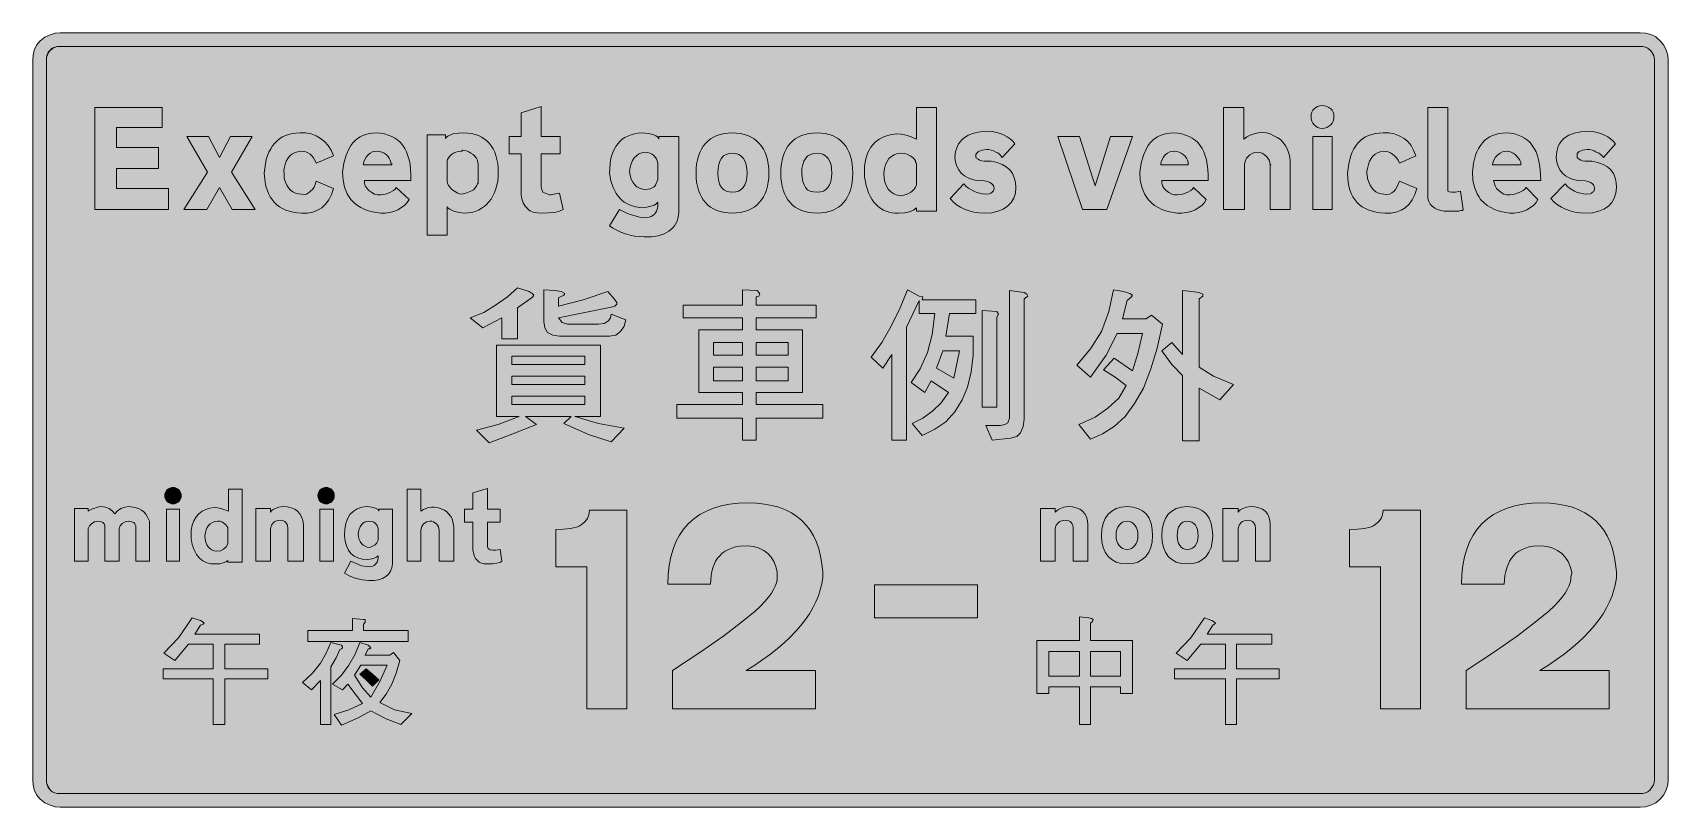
# Model space of a CAD drawing. Header units: metres. Extents: x 15 to 554, y 10 to 265.
import ezdxf

# ---------------------------------------------------------------- set-up
doc = ezdxf.new("R2010")
doc.units = ezdxf.units.M
for name, color, linetype, true_color in [('FILL_BLACK_000000', 7, 'Continuous', 0x000000), ('FILL_WHITE_FFFFFF', 7, 'Continuous', 0xffffff), ('STROKE_BLACK_000000', 7, 'Continuous', 0x000000)]:
    doc.layers.add(name, color=color, linetype=linetype, true_color=true_color)

msp = doc.modelspace()

# ---------------------------------------------------------------- hatches: boundary and pattern name
at = {"layer": 'FILL_BLACK_000000', "true_color": 0x000000}
h = msp.add_hatch(color=7, dxfattribs=at)
h.dxf.hatch_style = 1
h.paths.add_polyline_path([(546.38, 264.41), (548.12, 263.98), (548.94, 263.62), (549.74, 263.15), (550.49, 262.56), (551.19, 261.84), (552.37, 260.39), (553.21, 258.8), (553.72, 257.16), (553.89, 255.54), (553.89, 18.54), (553.72, 16.92), (553.21, 15.28), (552.37, 13.69), (551.19, 12.24), (549.74, 11.06), (548.12, 10.22), (546.38, 9.71), (544.59, 9.54), (24.39, 9.54), (22.77, 9.71), (21.09, 10.22), (19.41, 11.06), (17.79, 12.24), (17.17, 12.94), (16.66, 13.69), (15.91, 15.28), (15.51, 16.92), (15.39, 18.54), (15.39, 255.54), (15.51, 257.16), (15.91, 258.8), (16.66, 260.39), (17.17, 261.14), (17.79, 261.84), (19.41, 263.02), (21.09, 263.87), (22.77, 264.37), (24.39, 264.54), (544.59, 264.54), (546.38, 264.41)])
h.paths.add_polyline_path([(22.55, 259.67), (21.78, 259.25), (21.13, 258.69), (20.6, 258.02), (20.21, 257.26), (19.97, 256.42), (19.89, 255.54), (19.89, 18.54), (19.93, 17.68), (20.02, 17.32), (20.19, 17.04), (21.09, 15.24), (21.82, 14.67), (22.63, 14.3), (23.49, 14.1), (24.39, 14.04), (544.59, 14.04), (545.49, 14.1), (546.35, 14.3), (547.16, 14.67), (547.89, 15.24), (548.98, 16.89), (549.28, 17.69), (549.39, 18.54), (549.39, 255.54), (549.2, 256.44), (548.79, 257.34), (548.57, 257.98), (547.89, 258.84), (547.25, 259.29), (546.39, 259.74), (545.49, 260), (544.59, 260.04), (24.39, 260.04), (23.42, 259.95), (22.55, 259.67)], flags=16)
h = msp.add_hatch(color=7, dxfattribs=at)
h.dxf.hatch_style = 1
h.paths.add_polyline_path([(42.99, 213.24), (60.09, 213.24), (60.09, 206.34), (35.79, 206.34), (35.79, 239.94), (57.99, 239.94), (57.99, 233.34), (42.99, 233.34), (42.99, 226.74), (56.79, 226.74), (56.79, 219.84), (42.99, 219.84), (42.99, 213.24)])
h = msp.add_hatch(color=7, dxfattribs=at)
h.dxf.hatch_style = 1
h.paths.add_polyline_path([(189.09, 230.34), (189.09, 224.64), (182.79, 224.64), (182.79, 213.84), (182.98, 212.94), (183.39, 212.04), (185.49, 211.14), (186.13, 211.18), (186.99, 211.44), (188.79, 211.74), (189.99, 206.34), (188.86, 205.77), (187.29, 205.4), (185.26, 205.2), (182.79, 205.14), (181.45, 205.21), (180.2, 205.44), (179.12, 205.9), (178.67, 206.23), (178.29, 206.64), (177.5, 207.47), (176.9, 208.55), (176.48, 209.8), (176.19, 211.14), (176.19, 224.64), (172.29, 224.64), (172.29, 230.34), (176.19, 230.34), (176.19, 238.14), (182.79, 240.24), (182.79, 230.34), (189.09, 230.34)])
h = msp.add_hatch(color=7, dxfattribs=at)
h.dxf.hatch_style = 1
h.paths.add_polyline_path([(312.99, 239.94), (312.99, 205.74), (306.39, 205.74), (306.39, 206.94), (305.37, 206.15), (304.06, 205.59), (302.42, 205.25), (300.39, 205.14), (299.34, 205.14), (298.31, 205.24), (297.33, 205.44), (296.38, 205.75), (295.47, 206.16), (294.61, 206.67), (293.8, 207.28), (293.04, 207.99), (292.34, 208.8), (291.69, 209.7), (291.12, 210.71), (290.6, 211.81), (289.79, 214.29), (289.29, 217.14), (289.29, 217.74), (289.29, 220.14), (289.29, 220.74), (289.68, 223.07), (290.38, 225.12), (291.37, 226.88), (292.63, 228.35), (294.12, 229.53), (295.83, 230.4), (297.73, 230.97), (299.79, 231.24), (301.37, 231.13), (302.98, 230.79), (304.64, 230.23), (306.39, 229.44), (306.39, 239.94), (312.99, 239.94)])
h.paths.add_polyline_path([(306.35, 221.42), (306.26, 221.71), (306.09, 221.94), (306, 222.34), (305.79, 222.65), (305.49, 223.14), (305.19, 223.44), (304.29, 224.05), (303.35, 224.53), (302.36, 224.83), (301.29, 224.94), (300.11, 224.74), (299.05, 224.37), (298.12, 223.83), (297.31, 223.1), (296.66, 222.19), (296.14, 221.1), (295.79, 219.82), (295.59, 218.34), (295.69, 216.74), (295.97, 215.31), (296.44, 214.07), (297.09, 213.02), (297.9, 212.16), (298.88, 211.51), (300.01, 211.06), (301.29, 210.84), (302.97, 211.23), (303.72, 211.56), (304.4, 211.97), (305.01, 212.46), (305.55, 213.03), (306.01, 213.69), (306.39, 214.44), (306.39, 220.44), (306.35, 221.42)], flags=16)
h = msp.add_hatch(color=7, dxfattribs=at)
h.dxf.hatch_style = 1
h.paths.add_polyline_path([(422.7, 221.82), (422.43, 222.58), (422.01, 223.29), (421.48, 223.93), (420.84, 224.46), (420.13, 224.88), (419.37, 225.15), (418.59, 225.24), (417.7, 225.13), (416.86, 224.83), (416.14, 224.35), (415.59, 223.74), (415.02, 223.19), (414.65, 222.5), (414.45, 221.76), (414.39, 221.04), (414.39, 206.34), (407.49, 206.34), (407.49, 239.94), (414.09, 239.94), (414.09, 229.44), (415.09, 230.23), (416.26, 230.83), (417.55, 231.25), (418.89, 231.54), (420.24, 231.65), (421.55, 231.54), (422.81, 231.2), (423.99, 230.64), (425.11, 230.08), (426.17, 229.33), (427.11, 228.4), (427.89, 227.34), (428.5, 226.04), (428.98, 224.79), (429.28, 223.54), (429.39, 222.24), (429.39, 206.34), (422.79, 206.34), (422.79, 221.04), (422.7, 221.82)])
h = msp.add_hatch(color=7, dxfattribs=at)
h.dxf.hatch_style = 1
h.paths.add_polyline_path([(443.72, 236.17), (443.52, 235.44), (443.19, 234.78), (442.74, 234.2), (442.18, 233.72), (441.51, 233.35), (440.75, 233.12), (439.89, 233.04), (439.13, 233.12), (438.44, 233.35), (437.83, 233.72), (437.3, 234.2), (436.88, 234.78), (436.56, 235.44), (436.36, 236.17), (436.29, 236.94), (436.36, 237.7), (436.56, 238.39), (436.88, 239), (437.3, 239.53), (437.83, 239.95), (438.44, 240.27), (439.13, 240.47), (439.89, 240.54), (440.75, 240.47), (441.51, 240.27), (442.18, 239.95), (442.74, 239.53), (443.19, 239), (443.52, 238.39), (443.72, 237.7), (443.79, 236.94), (443.72, 236.17)])
h = msp.add_hatch(color=7, dxfattribs=at)
h.dxf.hatch_style = 1
h.paths.add_polyline_path([(481.29, 213.54), (481.29, 212.64), (481.29, 212.34), (481.74, 212.13), (482.6, 212), (483.86, 212.04), (485.49, 212.34), (486.39, 206.34), (486.09, 206.04), (485.6, 206), (484.89, 205.74), (481.29, 205.74), (480.08, 205.81), (478.95, 206.02), (477.91, 206.36), (476.98, 206.83), (476.17, 207.42), (475.51, 208.14), (475.01, 208.98), (474.69, 209.94), (474.69, 210.84), (474.69, 211.44), (474.69, 211.74), (474.69, 239.94), (481.29, 239.94), (481.29, 213.54)])
h = msp.add_hatch(color=7, dxfattribs=at)
h.dxf.hatch_style = 1
h.paths.add_polyline_path([(104.29, 231.6), (105.25, 231.55), (107.08, 231.2), (108.73, 230.57), (110.19, 229.74), (111.48, 228.72), (112.63, 227.45), (113.61, 225.9), (114.39, 224.04), (108.69, 221.64), (108.31, 222.58), (107.85, 223.39), (107.31, 224.06), (106.7, 224.6), (106.02, 225.02), (105.27, 225.31), (104.46, 225.48), (103.59, 225.54), (102.52, 225.36), (101.56, 225.03), (100.72, 224.55), (99.99, 223.93), (99.37, 223.15), (98.86, 222.21), (98.47, 221.11), (98.19, 219.84), (98.08, 219.09), (98.06, 218.74), (98.19, 218.34), (98.19, 216.84), (98.19, 216.54), (98.57, 215.37), (99.04, 214.35), (99.6, 213.48), (100.25, 212.75), (101.01, 212.18), (101.86, 211.77), (102.82, 211.52), (103.89, 211.44), (104.74, 211.33), (105.5, 211.44), (106.21, 211.78), (106.89, 212.34), (107.51, 212.9), (108.02, 213.65), (108.41, 214.58), (108.69, 215.64), (114.39, 213.24), (113.73, 211.24), (112.88, 209.53), (111.83, 208.09), (110.6, 206.94), (109.19, 206.07), (107.6, 205.48), (105.83, 205.17), (103.89, 205.14), (102.47, 205.25), (101.13, 205.45), (99.88, 205.75), (98.72, 206.15), (97.64, 206.64), (96.65, 207.23), (95.74, 207.92), (94.93, 208.7), (94.2, 209.58), (93.56, 210.55), (93, 211.62), (92.54, 212.78), (92.17, 214.03), (91.88, 215.37), (91.59, 218.34), (91.98, 221.41), (92.3, 222.79), (92.7, 224.07), (93.18, 225.26), (93.74, 226.34), (94.37, 227.32), (95.08, 228.2), (95.86, 228.98), (96.71, 229.66), (97.64, 230.23), (98.64, 230.7), (99.7, 231.07), (100.83, 231.33), (102.03, 231.49), (103.29, 231.54), (104.29, 231.6)])
h = msp.add_hatch(color=7, dxfattribs=at)
h.dxf.hatch_style = 1
h.paths.add_polyline_path([(338.91, 211.71), (338.38, 210.08), (337.52, 208.64), (336.35, 207.43), (334.89, 206.45), (333.14, 205.74), (331.14, 205.29), (328.89, 205.14), (327.03, 205.22), (325.29, 205.47), (323.67, 205.87), (322.18, 206.42), (320.81, 207.1), (319.57, 207.92), (318.46, 208.87), (317.49, 209.94), (321.99, 214.74), (322.72, 213.94), (323.53, 213.32), (325.29, 212.34), (326.19, 211.95), (327.13, 211.67), (328.12, 211.5), (329.19, 211.44), (330.35, 211.52), (330.84, 211.69), (331.29, 212.04), (331.7, 212.53), (331.84, 212.84), (331.89, 213.24), (331.81, 213.87), (331.55, 214.42), (331.11, 214.89), (330.5, 215.27), (329.71, 215.56), (328.73, 215.77), (326.19, 215.94), (324.69, 216.26), (323.34, 216.77), (322.15, 217.47), (321.13, 218.34), (320.29, 219.38), (319.65, 220.58), (319.21, 221.94), (318.99, 223.44), (319.26, 225.44), (319.83, 227.16), (320.24, 227.92), (320.72, 228.62), (321.28, 229.25), (321.91, 229.82), (323.42, 230.76), (325.23, 231.46), (327.36, 231.91), (329.79, 232.14), (331.31, 231.97), (332.71, 231.69), (334.01, 231.31), (335.19, 230.83), (336.26, 230.24), (337.21, 229.57), (338.06, 228.8), (338.79, 227.94), (334.59, 223.44), (333.65, 224.57), (333.11, 224.96), (332.49, 225.24), (331.77, 225.63), (330.99, 225.92), (330.21, 226.08), (329.49, 226.14), (327.92, 225.85), (326.79, 225.43), (326.4, 225.15), (326.11, 224.83), (325.95, 224.46), (325.89, 224.04), (325.89, 223.44), (326.15, 223.4), (326.19, 223.14), (326.64, 222.95), (327.09, 222.54), (327.83, 222.37), (328.7, 222.28), (330.99, 222.24), (332.89, 221.8), (334.53, 221.18), (335.93, 220.36), (337.07, 219.35), (337.95, 218.16), (338.58, 216.8), (338.96, 215.26), (339.09, 213.54), (338.91, 211.71)])
h = msp.add_hatch(color=7, dxfattribs=at)
h.dxf.hatch_style = 1
h.paths.add_polyline_path([(460.98, 231.6), (461.91, 231.55), (463.67, 231.2), (465.31, 230.57), (466.89, 229.74), (468.13, 228.72), (469.18, 227.45), (470.05, 225.9), (470.79, 224.04), (465.39, 221.64), (464.91, 222.58), (464.38, 223.39), (463.79, 224.06), (463.14, 224.6), (462.44, 225.02), (461.68, 225.31), (460.86, 225.48), (459.99, 225.54), (459.02, 225.36), (458.14, 225.03), (457.35, 224.55), (456.65, 223.93), (456.06, 223.15), (455.56, 222.21), (455.17, 221.11), (454.89, 219.84), (454.63, 219.09), (454.59, 218.34), (454.89, 216.84), (454.89, 216.54), (455.27, 215.37), (455.73, 214.35), (456.28, 213.48), (456.92, 212.75), (457.63, 212.18), (458.43, 211.77), (459.32, 211.52), (460.29, 211.44), (461.19, 211.33), (462.05, 211.44), (462.86, 211.78), (463.59, 212.34), (464.04, 212.9), (464.49, 213.65), (465.39, 215.64), (471.09, 213.24), (470.43, 211.24), (469.58, 209.53), (468.53, 208.09), (467.3, 206.94), (465.89, 206.07), (464.3, 205.48), (462.53, 205.17), (460.59, 205.14), (459.12, 205.25), (457.74, 205.45), (456.45, 205.75), (455.25, 206.15), (454.15, 206.64), (453.14, 207.23), (452.22, 207.92), (451.4, 208.7), (450.68, 209.58), (450.05, 210.55), (449.51, 211.62), (449.07, 212.78), (448.73, 214.03), (448.49, 215.37), (448.34, 216.81), (448.29, 218.34), (448.67, 221.41), (449.36, 224.07), (449.82, 225.26), (450.36, 226.34), (450.97, 227.32), (451.66, 228.2), (452.43, 228.98), (453.28, 229.66), (454.21, 230.23), (455.21, 230.7), (456.29, 231.07), (457.44, 231.33), (458.68, 231.49), (459.99, 231.54), (460.98, 231.6)])
h = msp.add_hatch(color=7, dxfattribs=at)
h.dxf.hatch_style = 1
h.paths.add_polyline_path([(536.62, 211.71), (536.12, 210.08), (535.3, 208.64), (534.17, 207.43), (532.72, 206.45), (530.97, 205.74), (528.92, 205.29), (526.59, 205.14), (524.83, 205.22), (523.16, 205.47), (521.59, 205.87), (520.1, 206.42), (518.72, 207.1), (517.44, 207.92), (516.26, 208.87), (515.19, 209.94), (519.99, 214.74), (520.67, 213.94), (521.38, 213.32), (522.99, 212.34), (523.94, 211.95), (524.94, 211.67), (525.94, 211.5), (526.89, 211.44), (528.17, 211.52), (528.66, 211.69), (528.99, 212.04), (529.34, 212.27), (529.51, 212.53), (529.59, 213.24), (529.51, 213.87), (529.25, 214.42), (528.83, 214.89), (528.24, 215.27), (527.48, 215.56), (526.55, 215.77), (524.19, 215.94), (522.6, 216.26), (521.21, 216.77), (520.01, 217.47), (519.01, 218.34), (518.21, 219.38), (517.61, 220.58), (517.2, 221.94), (516.99, 223.44), (517.16, 225.44), (517.66, 227.16), (518.04, 227.92), (518.49, 228.62), (519.03, 229.25), (519.65, 229.82), (521.14, 230.76), (522.94, 231.46), (525.06, 231.91), (527.49, 232.14), (529.01, 231.97), (530.42, 231.69), (531.71, 231.31), (532.89, 230.83), (533.96, 230.24), (534.91, 229.57), (535.76, 228.8), (536.49, 227.94), (532.59, 223.44), (532.09, 224.06), (531.5, 224.57), (530.86, 224.96), (530.19, 225.24), (529.51, 225.63), (528.8, 225.92), (528.04, 226.08), (527.19, 226.14), (525.62, 225.85), (524.53, 225.43), (524.17, 225.15), (523.94, 224.83), (523.85, 224.46), (523.89, 224.04), (523.89, 223.44), (524.19, 223.14), (525.09, 222.54), (525.69, 222.37), (526.55, 222.28), (528.69, 222.24), (530.69, 221.8), (532.4, 221.18), (533.84, 220.36), (534.99, 219.35), (535.86, 218.16), (536.45, 216.8), (536.76, 215.26), (536.79, 213.54), (536.62, 211.71)])
h = msp.add_hatch(color=7, dxfattribs=at)
h.dxf.hatch_style = 1
h.paths.add_polyline_path([(87.69, 230.34), (80.79, 218.64), (88.59, 206.34), (81.09, 206.34), (76.89, 213.54), (72.69, 206.34), (65.19, 206.34), (72.99, 218.64), (66.09, 230.34), (73.29, 230.34), (76.89, 223.44), (80.49, 230.34), (87.69, 230.34)])
h = msp.add_hatch(color=7, dxfattribs=at)
h.dxf.hatch_style = 1
h.paths.add_polyline_path([(124.63, 215.04), (124.89, 214.14), (125.49, 213.28), (126.09, 212.64), (126.99, 211.9), (127.93, 211.44), (128.92, 211.21), (129.99, 211.14), (131.55, 211.43), (132.99, 211.89), (134.21, 212.57), (134.7, 213.02), (135.09, 213.54), (139.29, 209.64), (138.71, 208.66), (137.88, 207.76), (136.85, 206.95), (135.65, 206.27), (134.33, 205.72), (132.92, 205.34), (131.46, 205.14), (129.99, 205.14), (127.3, 205.55), (125.99, 205.9), (124.7, 206.38), (123.46, 206.98), (122.27, 207.71), (121.14, 208.6), (120.09, 209.64), (119.46, 210.57), (118.91, 211.55), (118.06, 213.69), (117.56, 216.05), (117.39, 218.64), (117.85, 221.61), (118.58, 224.2), (119.56, 226.41), (120.15, 227.38), (120.8, 228.24), (121.53, 229.01), (122.31, 229.67), (123.17, 230.24), (124.1, 230.71), (125.09, 231.07), (126.16, 231.33), (127.29, 231.49), (128.49, 231.54), (129.91, 231.43), (131.23, 231.2), (132.46, 230.86), (133.6, 230.41), (134.65, 229.84), (135.6, 229.16), (136.46, 228.36), (137.23, 227.45), (137.9, 226.42), (138.47, 225.28), (138.95, 224.02), (139.33, 222.64), (139.62, 221.14), (139.81, 219.53), (139.9, 217.79), (139.89, 215.94), (124.59, 215.94), (124.63, 215.04)])
h.paths.add_polyline_path([(133.59, 221.34), (133.29, 221.64), (133.29, 221.94), (133.1, 222.61), (132.76, 223.26), (132.29, 223.87), (131.72, 224.42), (131.06, 224.88), (130.34, 225.23), (129.57, 225.46), (128.79, 225.54), (128.07, 225.48), (127.29, 225.28), (126.51, 224.91), (125.79, 224.34), (125.18, 223.62), (124.7, 222.84), (124.4, 222.06), (124.29, 221.34), (124.29, 221.04), (133.59, 221.04), (133.59, 221.34)], flags=16)
h = msp.add_hatch(color=7, dxfattribs=at)
h.dxf.hatch_style = 1
h.paths.add_polyline_path([(168.48, 215.73), (168.23, 214.39), (167.88, 213.11), (167.44, 211.92), (166.92, 210.81), (166.31, 209.79), (165.61, 208.85), (164.85, 208.01), (164, 207.28), (163.09, 206.64), (162.11, 206.11), (161.07, 205.69), (159.96, 205.39), (158.8, 205.2), (157.59, 205.14), (155.77, 205.3), (154.07, 205.74), (152.7, 206.41), (152.21, 206.81), (151.89, 207.24), (151.89, 197.94), (145.29, 197.94), (145.29, 230.94), (151.29, 230.94), (151.29, 229.74), (151.58, 230.14), (152.04, 230.49), (153.69, 231.24), (155.6, 231.5), (157.29, 231.54), (158.6, 231.48), (159.85, 231.32), (161.02, 231.04), (162.11, 230.66), (163.12, 230.18), (164.06, 229.59), (164.92, 228.91), (165.69, 228.13), (166.38, 227.25), (166.98, 226.28), (167.5, 225.22), (167.92, 224.07), (168.25, 222.84), (168.5, 221.52), (168.64, 220.12), (168.69, 218.64), (168.64, 217.15), (168.48, 215.73)])
h.paths.add_polyline_path([(159.69, 212.34), (160.48, 212.84), (161.08, 213.43), (161.5, 214.07), (161.79, 214.74), (162.09, 215.04), (162.09, 215.94), (162.09, 216.24), (162.09, 221.04), (162.09, 221.34), (161.79, 222.24), (161.79, 222.54), (161.46, 223.21), (160.96, 223.85), (160.36, 224.44), (159.69, 224.94), (158.97, 225.33), (158.23, 225.62), (156.99, 225.84), (156.69, 225.54), (156.39, 225.54), (155.51, 225.46), (154.67, 225.24), (153.91, 224.89), (153.24, 224.45), (152.68, 223.94), (152.26, 223.39), (151.98, 222.81), (151.89, 222.24), (151.89, 215.64), (152, 214.97), (152.3, 214.29), (152.78, 213.62), (153.39, 212.94), (154.29, 212.33), (155.15, 211.85), (155.96, 211.55), (156.69, 211.44), (157.97, 211.67), (159.69, 212.34)], flags=16)
h = msp.add_hatch(color=7, dxfattribs=at)
h.dxf.hatch_style = 1
h.paths.add_polyline_path([(227.52, 202.5), (227.15, 201.73), (226.7, 201.01), (226.17, 200.35), (224.86, 199.22), (223.25, 198.33), (221.34, 197.72), (219.15, 197.38), (216.69, 197.34), (215.19, 197.41), (213.64, 197.61), (212.08, 197.93), (210.54, 198.35), (209.06, 198.88), (207.66, 199.49), (206.4, 200.18), (205.29, 200.94), (208.59, 206.34), (211.25, 205.07), (212.51, 204.57), (213.69, 204.24), (214.76, 203.89), (215.75, 203.72), (217.59, 203.64), (218.34, 203.79), (219, 204.03), (219.57, 204.36), (220.06, 204.77), (220.47, 205.26), (220.8, 205.83), (221.04, 206.49), (221.19, 207.24), (221.19, 208.74), (220.51, 208.14), (220.01, 207.81), (219.39, 207.54), (217.63, 207.13), (216.09, 206.94), (213.85, 207.22), (211.87, 207.84), (210.97, 208.27), (210.14, 208.78), (209.37, 209.38), (208.66, 210.05), (207.44, 211.65), (206.47, 213.56), (205.75, 215.8), (205.29, 218.34), (205.46, 221.31), (205.67, 222.65), (205.96, 223.9), (206.34, 225.06), (206.81, 226.13), (207.36, 227.1), (207.99, 227.98), (208.71, 228.76), (209.51, 229.45), (210.39, 230.04), (211.36, 230.53), (212.42, 230.93), (213.56, 231.23), (214.78, 231.43), (216.09, 231.54), (218.2, 231.38), (219.91, 230.94), (220.57, 230.63), (221.07, 230.27), (221.38, 229.87), (221.49, 229.44), (221.49, 230.34), (228.09, 230.34), (228.09, 205.14), (227.8, 203.33), (227.52, 202.5)])
h.paths.add_polyline_path([(220.74, 223.05), (220.36, 223.62), (219.88, 224.12), (219.29, 224.52), (218.62, 224.85), (217.85, 225.09), (216.99, 225.24), (215.92, 225.03), (214.97, 224.64), (214.14, 224.06), (213.43, 223.33), (212.84, 222.44), (212.39, 221.4), (212.07, 220.23), (211.89, 218.94), (212.09, 217.56), (212.44, 216.36), (212.94, 215.33), (213.58, 214.48), (214.34, 213.81), (215.22, 213.33), (216.21, 213.04), (217.29, 212.94), (217.97, 213), (218.64, 213.17), (219.32, 213.45), (219.99, 213.84), (220.39, 214.34), (220.7, 214.93), (221.19, 216.24), (221.19, 221.64), (221.02, 222.39), (220.74, 223.05)], flags=16)
h = msp.add_hatch(color=7, dxfattribs=at)
h.dxf.hatch_style = 1
h.paths.add_polyline_path([(257.58, 215.36), (257.33, 214), (256.97, 212.73), (256.52, 211.56), (255.97, 210.47), (255.33, 209.48), (254.6, 208.59), (253.79, 207.8), (252.88, 207.1), (251.9, 206.51), (250.83, 206.02), (249.68, 205.64), (248.46, 205.36), (247.16, 205.2), (245.79, 205.14), (244.37, 205.2), (243.03, 205.36), (241.79, 205.64), (240.62, 206.02), (239.55, 206.51), (238.57, 207.1), (237.67, 207.8), (236.86, 208.59), (236.15, 209.48), (235.53, 210.47), (235, 211.56), (234.57, 212.73), (234.23, 214), (233.99, 215.36), (233.84, 216.81), (233.79, 218.34), (233.84, 219.87), (233.99, 221.32), (234.23, 222.68), (234.57, 223.95), (235, 225.12), (235.53, 226.21), (236.15, 227.2), (236.86, 228.09), (237.67, 228.88), (238.57, 229.58), (239.55, 230.17), (240.62, 230.66), (241.79, 231.04), (243.03, 231.32), (244.37, 231.48), (245.79, 231.54), (247.16, 231.48), (248.46, 231.32), (249.68, 231.04), (250.83, 230.66), (251.9, 230.17), (252.88, 229.58), (253.79, 228.88), (254.6, 228.09), (255.33, 227.2), (255.97, 226.21), (256.52, 225.12), (256.97, 223.95), (257.33, 222.68), (257.58, 221.32), (257.74, 219.87), (257.79, 218.34), (257.74, 216.81), (257.58, 215.36)])
h.paths.add_polyline_path([(250.33, 221.08), (249.96, 222.18), (249.39, 223.14), (248.66, 223.93), (247.82, 224.49), (246.86, 224.83), (245.79, 224.94), (244.64, 224.83), (243.65, 224.5), (242.82, 223.96), (242.15, 223.22), (241.64, 222.27), (241.28, 221.14), (241.06, 219.83), (240.99, 218.34), (241.05, 216.87), (241.25, 215.6), (241.62, 214.5), (242.19, 213.54), (242.92, 212.8), (243.76, 212.34), (244.72, 212.11), (245.79, 212.04), (246.86, 212.14), (247.81, 212.43), (248.63, 212.93), (249.31, 213.62), (249.86, 214.5), (250.26, 215.58), (250.51, 216.86), (250.59, 218.34), (250.53, 219.81), (250.33, 221.08)], flags=16)
h = msp.add_hatch(color=7, dxfattribs=at)
h.dxf.hatch_style = 1
h.paths.add_polyline_path([(285.19, 215.36), (284.95, 214), (284.62, 212.73), (284.19, 211.56), (283.67, 210.47), (283.05, 209.48), (282.35, 208.59), (281.56, 207.8), (280.69, 207.1), (279.73, 206.51), (278.68, 206.02), (277.55, 205.64), (276.35, 205.36), (275.06, 205.2), (273.69, 205.14), (272.27, 205.2), (270.93, 205.36), (269.69, 205.64), (268.52, 206.02), (267.45, 206.51), (266.47, 207.1), (265.57, 207.8), (264.77, 208.59), (264.05, 209.48), (263.43, 210.47), (262.9, 211.56), (262.47, 212.73), (262.13, 214), (261.89, 215.36), (261.74, 216.81), (261.69, 218.34), (261.74, 219.87), (261.89, 221.32), (262.13, 222.68), (262.47, 223.95), (262.9, 225.12), (263.43, 226.21), (264.05, 227.2), (264.77, 228.09), (265.57, 228.88), (266.47, 229.58), (267.45, 230.17), (268.52, 230.66), (269.69, 231.04), (270.93, 231.32), (272.27, 231.48), (273.69, 231.54), (275.06, 231.48), (276.35, 231.32), (277.55, 231.04), (278.68, 230.66), (279.73, 230.17), (280.69, 229.58), (281.56, 228.88), (282.35, 228.09), (283.05, 227.2), (283.67, 226.21), (284.19, 225.12), (284.62, 223.95), (284.95, 222.68), (285.19, 221.32), (285.34, 219.87), (285.39, 218.34), (285.34, 216.81), (285.19, 215.36)])
h.paths.add_polyline_path([(278.23, 221.08), (277.86, 222.18), (277.29, 223.14), (276.56, 223.93), (275.71, 224.49), (274.76, 224.83), (273.69, 224.94), (272.52, 224.83), (271.5, 224.5), (270.63, 223.96), (269.9, 223.22), (269.33, 222.27), (268.92, 221.14), (268.67, 219.83), (268.59, 218.34), (268.69, 216.87), (268.96, 215.6), (269.35, 214.5), (269.79, 213.54), (270.53, 212.8), (271.4, 212.34), (272.45, 212.11), (273.69, 212.04), (274.76, 212.14), (275.71, 212.43), (276.53, 212.93), (277.22, 213.62), (277.76, 214.5), (278.16, 215.58), (278.41, 216.86), (278.49, 218.34), (278.43, 219.81), (278.23, 221.08)], flags=16)
h = msp.add_hatch(color=7, dxfattribs=at)
h.dxf.hatch_style = 1
h.paths.add_polyline_path([(352.89, 230.34), (360.09, 230.34), (365.19, 214.14), (370.29, 230.34), (377.49, 230.34), (369.09, 206.34), (365.19, 206.34), (360.99, 206.34), (352.89, 230.34)])
h = msp.add_hatch(color=7, dxfattribs=at)
h.dxf.hatch_style = 1
h.paths.add_polyline_path([(387.13, 215.04), (387.39, 214.14), (387.88, 213.28), (388.19, 212.92), (388.59, 212.64), (389.49, 211.9), (390.39, 211.44), (391.29, 211.21), (392.19, 211.14), (393.92, 211.43), (395.45, 211.89), (396.7, 212.57), (397.2, 213.02), (397.59, 213.54), (401.79, 209.64), (401.21, 208.66), (400.37, 207.76), (399.33, 206.95), (398.11, 206.27), (396.76, 205.72), (395.29, 205.34), (393.76, 205.14), (392.19, 205.14), (389.68, 205.55), (388.41, 205.9), (387.17, 206.38), (385.94, 206.98), (384.77, 207.71), (383.64, 208.6), (382.59, 209.64), (381.96, 210.57), (381.41, 211.55), (380.56, 213.69), (380.06, 216.05), (379.89, 218.64), (380.35, 221.61), (381.08, 224.2), (382.06, 226.41), (382.65, 227.38), (383.3, 228.24), (384.03, 229.01), (384.81, 229.67), (385.67, 230.24), (386.6, 230.71), (387.59, 231.07), (388.66, 231.33), (389.79, 231.49), (390.99, 231.54), (392.41, 231.43), (393.73, 231.2), (394.96, 230.86), (396.1, 230.41), (397.15, 229.84), (398.1, 229.16), (398.96, 228.36), (399.73, 227.45), (400.4, 226.42), (400.97, 225.28), (401.45, 224.02), (401.83, 222.64), (402.12, 221.14), (402.31, 219.53), (402.4, 217.79), (402.39, 215.94), (387.09, 215.94), (387.13, 215.04)])
h.paths.add_polyline_path([(395.79, 221.34), (395.79, 221.64), (395.79, 221.94), (395.6, 222.61), (395.26, 223.26), (394.79, 223.87), (394.21, 224.42), (393.56, 224.88), (392.84, 225.23), (392.07, 225.46), (391.29, 225.54), (390.57, 225.48), (389.79, 225.28), (389.01, 224.91), (388.29, 224.34), (387.68, 223.62), (387.2, 222.84), (386.9, 222.06), (386.79, 221.34), (386.79, 221.04), (395.79, 221.04), (395.79, 221.34)], flags=16)
h = msp.add_hatch(color=7, dxfattribs=at)
h.dxf.hatch_style = 1
h.paths.add_polyline_path([(436.89, 206.34), (436.89, 230.34), (443.19, 230.34), (443.19, 206.34), (436.89, 206.34)])
h = msp.add_hatch(color=7, dxfattribs=at)
h.dxf.hatch_style = 1
h.paths.add_polyline_path([(496.89, 214.14), (497.38, 213.28), (497.69, 212.92), (498.09, 212.64), (498.86, 211.9), (499.78, 211.44), (500.75, 211.21), (501.69, 211.14), (503.29, 211.43), (504.84, 211.89), (506.16, 212.57), (506.69, 213.02), (507.09, 213.54), (510.99, 209.64), (510.41, 208.66), (509.58, 207.76), (508.55, 206.95), (507.35, 206.27), (506.03, 205.72), (504.62, 205.34), (503.16, 205.14), (501.69, 205.14), (499.18, 205.55), (497.91, 205.9), (496.66, 206.38), (495.44, 206.98), (494.26, 207.71), (493.14, 208.6), (492.09, 209.64), (491.46, 210.57), (490.91, 211.55), (490.07, 213.69), (489.56, 216.05), (489.39, 218.64), (489.77, 221.61), (490.45, 224.2), (490.9, 225.35), (491.43, 226.41), (492.02, 227.38), (492.69, 228.24), (493.43, 229.01), (494.24, 229.67), (495.11, 230.24), (496.06, 230.71), (497.07, 231.07), (498.14, 231.33), (499.28, 231.49), (500.49, 231.54), (501.9, 231.43), (503.22, 231.2), (504.44, 230.86), (505.56, 230.41), (506.59, 229.84), (507.52, 229.16), (508.37, 228.36), (509.12, 227.45), (509.77, 226.42), (510.34, 225.28), (510.82, 224.02), (511.21, 222.64), (511.51, 221.14), (511.72, 219.53), (511.89, 215.94), (496.29, 215.94), (496.89, 214.14)])
h.paths.add_polyline_path([(505.29, 221.34), (505.29, 221.64), (505.29, 221.94), (505, 222.61), (504.59, 223.26), (503.49, 224.42), (502.85, 224.88), (502.17, 225.23), (501.48, 225.46), (500.79, 225.54), (500.07, 225.48), (499.29, 225.28), (498.51, 224.91), (497.79, 224.34), (497.04, 223.62), (496.55, 222.84), (495.99, 221.34), (495.99, 221.04), (505.29, 221.04), (505.29, 221.34)], flags=16)
h = msp.add_hatch(color=7, dxfattribs=at)
h.dxf.hatch_style = 1
h.paths.add_polyline_path([(163.89, 172.44), (167.79, 174.84), (171.69, 177.54), (174.99, 180.54), (178.89, 179.34), (179.79, 178.74), (180.39, 178.14), (180.09, 177.54), (179.19, 176.94), (174.99, 173.94), (174.99, 163.74), (169.89, 163.74), (169.89, 170.64), (163.59, 167.34), (159.39, 170.64), (163.89, 172.44)])
h = msp.add_hatch(color=7, dxfattribs=at)
h.dxf.hatch_style = 1
h.paths.add_polyline_path([(187.29, 179.64), (189.39, 179.34), (190.59, 178.74), (190.29, 178.14), (188.49, 177.24), (188.49, 174.54), (196.59, 176.64), (204.69, 179.34), (206.79, 176.94), (207.69, 175.74), (207.69, 175.14), (207.09, 174.54), (205.89, 174.24), (188.49, 170.64), (189.69, 169.14), (191.49, 168.54), (201.69, 168.54), (203.49, 168.84), (204.99, 169.74), (205.59, 170.64), (205.89, 171.84), (210.69, 170.04), (210.09, 167.94), (208.89, 166.14), (207.39, 164.94), (205.29, 164.64), (188.79, 164.64), (186.69, 164.94), (184.89, 165.84), (183.99, 167.34), (183.69, 169.44), (183.69, 179.94), (187.29, 179.64)])
h = msp.add_hatch(color=7, dxfattribs=at)
h.dxf.hatch_style = 1
h.paths.add_polyline_path([(254.79, 178.44), (254.49, 177.84), (253.59, 177.54), (253.59, 174.84), (273.39, 174.84), (273.39, 170.64), (253.59, 170.64), (253.59, 166.74), (268.89, 166.74), (268.89, 146.04), (253.59, 146.04), (253.59, 142.14), (275.49, 142.14), (275.49, 137.64), (253.59, 137.64), (253.59, 130.44), (249.09, 130.44), (249.09, 137.64), (227.49, 137.64), (227.49, 142.14), (249.09, 142.14), (249.09, 146.04), (234.69, 146.04), (234.69, 166.74), (249.09, 166.74), (249.09, 170.64), (229.59, 170.64), (229.59, 174.84), (249.09, 174.84), (249.09, 179.94), (253.89, 179.64), (254.49, 179.04), (254.79, 178.44)])
h.paths.add_polyline_path([(249.09, 158.34), (249.09, 162.54), (239.49, 162.54), (239.49, 158.34), (249.09, 158.34)], flags=16)
h.paths.add_polyline_path([(239.49, 149.94), (249.09, 149.94), (249.09, 154.44), (239.49, 154.44), (239.49, 149.94)], flags=16)
h.paths.add_polyline_path([(253.59, 162.54), (253.59, 158.34), (264.09, 158.34), (264.09, 162.54), (253.59, 162.54)], flags=16)
h.paths.add_polyline_path([(264.09, 154.44), (253.59, 154.44), (253.59, 149.94), (264.09, 149.94), (264.09, 154.44)], flags=16)
h = msp.add_hatch(color=7, dxfattribs=at)
h.dxf.hatch_style = 1
h.paths.add_polyline_path([(297.99, 167.94), (300.99, 173.94), (303.39, 179.94), (307.29, 177.84), (308.49, 177.54), (308.19, 176.64), (325.89, 176.64), (325.89, 172.14), (317.19, 172.14), (315.99, 164.64), (324.99, 164.64), (324.99, 158.34), (324.39, 152.94), (323.19, 147.84), (321.39, 143.64), (318.99, 139.74), (315.99, 136.44), (312.39, 134.04), (308.19, 131.94), (304.89, 135.84), (308.49, 137.64), (311.79, 140.04), (314.49, 142.74), (316.89, 146.04), (311.19, 149.94), (309.09, 146.04), (304.59, 149.34), (307.59, 153.84), (309.99, 159.24), (311.49, 165.24), (312.39, 172.14), (307.29, 172.14), (307.29, 176.34), (303.09, 167.64), (303.09, 130.44), (298.29, 130.44), (298.29, 158.64), (295.29, 154.14), (291.39, 157.74), (294.99, 162.54), (297.99, 167.94)])
h.paths.add_polyline_path([(318.69, 150.84), (320.49, 159.84), (315.09, 159.84), (312.99, 154.14), (318.69, 150.84)], flags=16)
h = msp.add_hatch(color=7, dxfattribs=at)
h.dxf.hatch_style = 1
h.paths.add_polyline_path([(341.79, 179.04), (342.69, 178.44), (342.99, 177.84), (342.69, 177.54), (341.79, 176.94), (341.79, 137.34), (341.49, 134.94), (340.59, 132.84), (339.39, 131.64), (337.29, 131.04), (331.29, 130.44), (329.19, 135.24), (333.99, 135.24), (335.49, 135.54), (336.39, 136.14), (336.99, 137.64), (336.99, 139.44), (336.99, 179.64), (341.79, 179.04)])
h = msp.add_hatch(color=7, dxfattribs=at)
h.dxf.hatch_style = 1
h.paths.add_polyline_path([(376.59, 178.74), (377.49, 178.14), (377.19, 177.54), (375.69, 176.34), (374.19, 170.34), (381.99, 170.34), (383.79, 171.54), (387.39, 168.54), (385.59, 160.74), (383.49, 153.84), (381.09, 147.54), (378.09, 142.44), (375.09, 138.24), (371.49, 134.94), (367.59, 132.54), (363.69, 130.74), (359.79, 135.54), (365.19, 137.94), (369.39, 140.94), (372.99, 144.24), (375.39, 148.44), (371.79, 151.14), (367.89, 153.54), (371.49, 157.44), (377.49, 153.24), (379.29, 158.94), (380.79, 165.54), (372.39, 165.54), (368.79, 158.34), (363.69, 151.14), (359.19, 155.04), (363.69, 160.44), (367.29, 166.14), (369.69, 172.74), (371.19, 179.94), (374.49, 179.34), (376.59, 178.74)])
h = msp.add_hatch(color=7, dxfattribs=at)
h.dxf.hatch_style = 1
h.paths.add_polyline_path([(399.39, 179.04), (400.59, 178.44), (400.59, 177.84), (399.39, 176.94), (399.39, 154.44), (404.19, 151.44), (410.79, 148.74), (406.29, 143.64), (399.39, 147.54), (399.39, 130.14), (393.99, 130.14), (393.99, 151.74), (390.39, 155.34), (387.09, 159.84), (390.39, 162.54), (393.99, 158.64), (393.99, 179.64), (396.99, 179.34), (399.39, 179.04)])
h = msp.add_hatch(color=7, dxfattribs=at)
h.dxf.hatch_style = 1
h.paths.add_polyline_path([(332.79, 172.74), (333.39, 171.84), (332.79, 170.94), (332.79, 141.24), (327.99, 141.24), (327.99, 173.04), (332.79, 172.74)])
h = msp.add_hatch(color=7, dxfattribs=at)
h.dxf.hatch_style = 1
h.paths.add_polyline_path([(201.69, 135.84), (210.09, 134.34), (205.89, 129.84), (198.39, 132.24), (190.29, 135.84), (192.69, 138.24), (177.69, 138.24), (181.29, 135.54), (173.49, 132.54), (165.69, 129.54), (161.49, 133.74), (168.69, 135.54), (175.59, 138.24), (168.09, 138.24), (168.09, 161.64), (202.29, 161.64), (202.29, 138.24), (193.89, 138.24), (201.69, 135.84)])
h.paths.add_polyline_path([(173.19, 155.34), (197.19, 155.34), (197.19, 158.04), (173.19, 158.04), (173.19, 155.34)], flags=16)
h.paths.add_polyline_path([(173.19, 144.84), (173.19, 142.14), (197.19, 142.14), (197.19, 144.84), (173.19, 144.84)], flags=16)
h.paths.add_polyline_path([(197.19, 151.44), (173.19, 151.44), (173.19, 148.74), (197.19, 148.74), (197.19, 151.44)], flags=16)
h = msp.add_hatch(color=7, dxfattribs=at)
h.dxf.hatch_style = 1
h.paths.add_polyline_path([(64.24, 111.59), (64.08, 111.09), (63.83, 110.63), (63.5, 110.23), (63.1, 109.9), (62.64, 109.65), (62.14, 109.49), (61.59, 109.44), (61.04, 109.49), (60.54, 109.65), (60.08, 109.9), (59.68, 110.23), (59.35, 110.63), (59.1, 111.09), (58.94, 111.59), (58.89, 112.14), (58.94, 112.69), (59.1, 113.19), (59.35, 113.65), (59.68, 114.05), (60.08, 114.38), (60.54, 114.63), (61.04, 114.79), (61.59, 114.84), (62.14, 114.79), (62.64, 114.63), (63.1, 114.38), (63.5, 114.05), (63.83, 113.65), (64.08, 113.19), (64.24, 112.69), (64.29, 112.14), (64.24, 111.59)])
h = msp.add_hatch(color=7, dxfattribs=at)
h.dxf.hatch_style = 1
h.paths.add_polyline_path([(78.09, 90.02), (76.97, 89.74), (75.69, 89.64), (74.16, 89.68), (72.74, 90.02), (71.44, 90.66), (70.29, 91.59), (69.31, 92.8), (68.52, 94.28), (67.94, 96.03), (67.59, 98.04), (67.59, 98.64), (67.59, 100.14), (67.59, 100.74), (67.92, 102.43), (68.47, 103.89), (69.2, 105.14), (70.1, 106.18), (71.16, 107), (72.36, 107.62), (73.67, 108.03), (75.09, 108.24), (76.22, 108.14), (77.38, 107.87), (79.89, 107.04), (79.89, 114.24), (84.39, 114.24), (84.39, 90.24), (79.59, 90.24), (79.59, 90.84), (78.98, 90.4), (78.09, 90.02)])
h.paths.add_polyline_path([(79.59, 101.64), (78.99, 102.54), (78.31, 103.11), (77.64, 103.48), (76.96, 103.68), (76.29, 103.74), (75.35, 103.57), (74.54, 103.29), (73.85, 102.88), (73.29, 102.35), (72.84, 101.7), (72.49, 100.91), (72.25, 100), (72.09, 98.94), (72.16, 97.79), (72.36, 96.79), (72.69, 95.96), (73.14, 95.27), (73.7, 94.72), (74.37, 94.3), (75.13, 94.01), (75.99, 93.84), (77.23, 94), (78.24, 94.48), (79.03, 95.23), (79.59, 96.24), (79.59, 100.44), (79.59, 101.64)], flags=16)
h = msp.add_hatch(color=7, dxfattribs=at)
h.dxf.hatch_style = 1
h.paths.add_polyline_path([(114.64, 111.59), (114.48, 111.09), (114.23, 110.63), (113.9, 110.23), (113.5, 109.9), (113.04, 109.65), (112.54, 109.49), (111.99, 109.44), (111.44, 109.49), (110.94, 109.65), (110.48, 109.9), (110.08, 110.23), (109.75, 110.63), (109.5, 111.09), (109.34, 111.59), (109.29, 112.14), (109.34, 112.69), (109.5, 113.19), (109.75, 113.65), (110.08, 114.05), (110.48, 114.38), (110.94, 114.63), (111.44, 114.79), (111.99, 114.84), (112.54, 114.79), (113.04, 114.63), (113.5, 114.38), (113.9, 114.05), (114.23, 113.65), (114.48, 113.19), (114.64, 112.69), (114.69, 112.14), (114.64, 111.59)])
h = msp.add_hatch(color=7, dxfattribs=at)
h.dxf.hatch_style = 1
h.paths.add_polyline_path([(144, 107.55), (144.86, 107.94), (145.74, 108.21), (146.64, 108.35), (147.54, 108.37), (148.42, 108.26), (149.28, 108.02), (150.09, 107.64), (150.94, 107.31), (151.7, 106.78), (152.41, 106.08), (153.09, 105.24), (153.48, 104.47), (153.76, 103.55), (153.93, 102.58), (153.99, 101.64), (153.99, 90.54), (149.19, 90.54), (149.19, 100.74), (149.13, 101.36), (148.96, 101.9), (148.68, 102.39), (148.29, 102.84), (147.84, 103.23), (147.35, 103.52), (146.81, 103.68), (146.19, 103.74), (145.14, 103.52), (144.59, 103.23), (144.09, 102.84), (143.49, 101.94), (143.19, 100.74), (143.19, 90.54), (138.69, 90.54), (138.69, 114.24), (143.19, 114.24), (143.19, 107.04), (144, 107.55)])
h = msp.add_hatch(color=7, dxfattribs=at)
h.dxf.hatch_style = 1
h.paths.add_polyline_path([(169.29, 107.64), (169.29, 103.44), (165.09, 103.44), (165.09, 95.94), (165.13, 95.23), (165.39, 94.74), (166.03, 94.33), (166.89, 94.14), (167.79, 94.14), (169.29, 94.44), (169.89, 90.54), (169.22, 90.15), (168.17, 89.87), (166.77, 89.7), (165.09, 89.64), (164.03, 89.7), (163.1, 89.9), (162.35, 90.27), (161.79, 90.84), (161.22, 91.4), (160.82, 92.15), (160.29, 94.14), (160.29, 103.44), (157.59, 103.44), (157.59, 107.64), (160.29, 107.64), (160.29, 113.04), (165.09, 114.54), (165.09, 107.64), (169.29, 107.64)])
h = msp.add_hatch(color=7, dxfattribs=at)
h.dxf.hatch_style = 1
h.paths.add_polyline_path([(45.79, 103.53), (44.83, 102.99), (44.15, 102.22), (43.96, 101.79), (43.89, 101.34), (43.89, 90.54), (39.09, 90.54), (39.09, 102.24), (38.93, 102.85), (38.45, 103.33), (37.7, 103.63), (36.69, 103.74), (35.76, 103.53), (34.85, 102.99), (34.12, 102.22), (33.69, 101.34), (33.69, 90.54), (29.19, 90.54), (29.19, 107.94), (33.69, 107.94), (33.69, 107.04), (34.59, 107.6), (35.04, 107.84), (35.49, 107.94), (36.69, 108.35), (37.89, 108.54), (39.35, 108.38), (40.59, 107.9), (41.6, 107.15), (42.39, 106.14), (43.35, 107.15), (44.45, 107.9), (45.72, 108.38), (47.19, 108.54), (48.37, 108.38), (49.44, 108.14), (50.4, 107.79), (51.24, 107.34), (51.97, 106.78), (52.59, 106.09), (53.1, 105.28), (53.49, 104.34), (53.79, 103.74), (53.79, 103.14), (53.79, 102.84), (53.79, 90.54), (49.29, 90.54), (49.29, 102.24), (49.06, 102.84), (48.78, 103.17), (48.39, 103.44), (46.89, 103.74), (45.79, 103.53)])
h = msp.add_hatch(color=7, dxfattribs=at)
h.dxf.hatch_style = 1
h.paths.add_polyline_path([(99.39, 90.54), (99.39, 100.74), (99.39, 101.04), (99.39, 101.34), (99.23, 102.39), (98.75, 103.25), (98.41, 103.58), (98, 103.83), (97.52, 103.99), (96.99, 104.04), (96.26, 103.99), (95.63, 103.83), (95.1, 103.58), (94.66, 103.25), (94.04, 102.39), (93.69, 101.34), (93.69, 101.04), (93.69, 90.54), (88.89, 90.54), (88.89, 107.94), (93.69, 107.94), (93.69, 106.74), (93.97, 107.14), (94.33, 107.45), (95.19, 107.94), (96.39, 108.35), (97.59, 108.54), (99.17, 108.44), (100.52, 108.15), (101.67, 107.67), (102.62, 107), (103.36, 106.15), (103.92, 105.12), (104.29, 103.92), (104.49, 102.54), (104.49, 102.24), (104.49, 90.54), (99.39, 90.54)])
h = msp.add_hatch(color=7, dxfattribs=at)
h.dxf.hatch_style = 1
h.paths.add_polyline_path([(133.22, 87.24), (132.56, 86.27), (131.68, 85.48), (130.59, 84.87), (129.29, 84.45), (127.79, 84.24), (126.09, 84.24), (123.81, 84.45), (121.59, 84.99), (119.59, 85.76), (117.99, 86.64), (120.09, 90.54), (123.69, 89.04), (125.26, 88.78), (126.39, 88.74), (127.4, 88.91), (127.82, 89.12), (128.19, 89.42), (128.75, 90.26), (129.09, 91.44), (129.09, 92.34), (128.57, 91.89), (127.59, 91.44), (126.54, 91.18), (125.49, 91.14), (123.89, 91.27), (122.46, 91.64), (121.22, 92.26), (120.17, 93.13), (119.31, 94.23), (118.66, 95.57), (118.21, 97.14), (117.99, 98.94), (118.1, 101.06), (118.44, 102.93), (119.02, 104.54), (119.83, 105.88), (120.88, 106.95), (122.17, 107.76), (123.7, 108.29), (125.49, 108.54), (126.99, 108.39), (128.23, 108.02), (129.08, 107.53), (129.31, 107.28), (129.39, 107.04), (129.39, 107.64), (133.89, 107.64), (133.89, 89.64), (133.67, 88.36), (133.22, 87.24)])
h.paths.add_polyline_path([(128.15, 103.1), (127.75, 103.38), (127.28, 103.58), (126.09, 103.74), (125.34, 103.66), (124.68, 103.42), (124.11, 103.04), (123.61, 102.54), (123.21, 101.92), (122.88, 101.21), (122.49, 99.54), (122.65, 98.58), (122.89, 97.74), (123.22, 97.01), (123.65, 96.39), (124.18, 95.88), (124.81, 95.49), (125.55, 95.21), (126.39, 95.04), (128.19, 95.94), (128.64, 96.58), (129.09, 97.44), (129.09, 101.34), (128.75, 102.35), (128.15, 103.1)], flags=16)
h = msp.add_hatch(color=7, dxfattribs=at)
h.dxf.hatch_style = 1
h.paths.add_polyline_path([(273.09, 54.54), (273.09, 41.94), (225.99, 41.94), (225.99, 54.54), (235.36, 60.76), (242.9, 66.02), (248.8, 70.44), (253.25, 74.15), (255, 75.78), (256.46, 77.29), (257.65, 78.68), (258.6, 79.98), (259.34, 81.2), (259.88, 82.35), (260.26, 83.46), (260.49, 84.54), (260.49, 85.14), (260.49, 86.64), (260.49, 86.94), (260.04, 88.77), (259.37, 90.41), (258.48, 91.85), (257.38, 93.09), (256.06, 94.1), (254.54, 94.87), (252.82, 95.39), (250.89, 95.64), (248.09, 95.46), (246.79, 95.23), (245.56, 94.89), (244.43, 94.44), (243.38, 93.87), (242.43, 93.17), (241.59, 92.34), (240.86, 91.5), (240.24, 90.55), (239.72, 89.5), (239.3, 88.37), (238.99, 87.14), (238.76, 85.84), (238.59, 83.04), (224.49, 83.04), (224.6, 86.21), (224.92, 89.18), (225.46, 91.97), (226.21, 94.55), (227.17, 96.94), (228.33, 99.13), (229.7, 101.13), (231.28, 102.92), (233.05, 104.5), (235.02, 105.88), (237.19, 107.05), (239.55, 108.02), (242.1, 108.77), (244.85, 109.31), (247.78, 109.63), (250.89, 109.74), (253.68, 109.65), (256.3, 109.38), (258.76, 108.92), (261.06, 108.29), (263.19, 107.47), (265.16, 106.48), (266.96, 105.31), (268.59, 103.97), (270.05, 102.44), (271.35, 100.75), (272.47, 98.87), (273.42, 96.83), (274.2, 94.61), (274.8, 92.23), (275.23, 89.67), (275.49, 86.94), (275.49, 86.64), (275.49, 85.44), (275.49, 85.14), (275.18, 83.12), (274.7, 81.12), (274.06, 79.13), (273.24, 77.15), (272.26, 75.19), (271.1, 73.24), (269.78, 71.31), (268.29, 69.39), (266.63, 67.48), (264.8, 65.59), (262.81, 63.72), (260.64, 61.85), (258.31, 60), (255.8, 58.17), (253.13, 56.35), (250.29, 54.54), (273.09, 54.54)])
h = msp.add_hatch(color=7, dxfattribs=at)
h.dxf.hatch_style = 1
h.paths.add_polyline_path([(357.99, 90.54), (357.99, 100.74), (357.99, 101.04), (357.99, 101.34), (357.82, 102.39), (357.61, 102.85), (357.31, 103.25), (356.94, 103.58), (356.47, 103.83), (355.92, 103.99), (355.29, 104.04), (354.64, 103.99), (354.06, 103.83), (353.53, 103.58), (353.08, 103.25), (352.38, 102.39), (351.99, 101.34), (351.99, 101.04), (351.99, 90.54), (347.19, 90.54), (347.19, 107.94), (351.99, 107.94), (351.99, 106.74), (352.89, 107.45), (353.79, 107.94), (354.88, 108.35), (356.19, 108.54), (357.68, 108.44), (358.99, 108.15), (360.12, 107.67), (361.06, 107), (361.81, 106.15), (362.35, 105.12), (362.68, 103.92), (362.79, 102.54), (362.79, 102.24), (362.79, 90.54), (357.99, 90.54)])
h = msp.add_hatch(color=7, dxfattribs=at)
h.dxf.hatch_style = 1
h.paths.add_polyline_path([(383.54, 95.08), (382.86, 93.49), (381.92, 92.15), (380.72, 91.08), (379.28, 90.29), (377.6, 89.81), (375.69, 89.64), (373.78, 89.81), (372.1, 90.29), (370.66, 91.08), (369.47, 92.15), (368.52, 93.49), (367.84, 95.08), (367.43, 96.9), (367.29, 98.94), (367.43, 101.08), (367.84, 102.97), (368.52, 104.61), (369.47, 105.99), (370.66, 107.08), (372.1, 107.88), (373.78, 108.37), (375.69, 108.54), (377.6, 108.38), (379.29, 107.9), (380.75, 107.15), (381.99, 106.14), (382.95, 104.68), (383.6, 102.99), (383.97, 101.08), (384.09, 98.94), (383.95, 96.9), (383.54, 95.08)])
h.paths.add_polyline_path([(379.02, 100.96), (378.7, 101.78), (378.28, 102.47), (377.75, 103.01), (377.14, 103.41), (376.45, 103.66), (375.69, 103.74), (374.93, 103.66), (374.24, 103.41), (373.63, 103.01), (373.1, 102.47), (372.68, 101.78), (372.36, 100.96), (372.16, 100.01), (372.09, 98.94), (372.16, 97.97), (372.36, 97.1), (372.68, 96.33), (373.1, 95.68), (373.63, 95.15), (374.24, 94.76), (374.93, 94.52), (375.69, 94.44), (376.45, 94.52), (377.14, 94.76), (377.75, 95.15), (378.28, 95.68), (378.7, 96.33), (379.02, 97.1), (379.22, 97.97), (379.29, 98.94), (379.22, 100.01), (379.02, 100.96)], flags=16)
h = msp.add_hatch(color=7, dxfattribs=at)
h.dxf.hatch_style = 1
h.paths.add_polyline_path([(403.34, 95.08), (402.66, 93.49), (401.71, 92.15), (400.52, 91.08), (399.08, 90.29), (397.4, 89.81), (395.49, 89.64), (393.58, 89.81), (391.9, 90.29), (390.46, 91.08), (389.27, 92.15), (388.32, 93.49), (387.64, 95.08), (387.23, 96.9), (387.09, 98.94), (387.23, 101.08), (387.64, 102.97), (388.32, 104.61), (389.27, 105.99), (390.46, 107.08), (391.9, 107.88), (393.58, 108.37), (395.49, 108.54), (397.4, 108.38), (399.09, 107.9), (400.55, 107.15), (401.79, 106.14), (402.75, 104.68), (403.4, 102.99), (403.77, 101.08), (403.89, 98.94), (403.75, 96.9), (403.34, 95.08)])
h.paths.add_polyline_path([(398.87, 100.96), (398.58, 101.78), (398.19, 102.47), (397.68, 103.01), (397.07, 103.41), (396.33, 103.66), (395.49, 103.74), (394.75, 103.66), (394.09, 103.41), (393.52, 103.01), (393.05, 102.47), (392.68, 101.78), (392.41, 100.96), (392.25, 100.01), (392.19, 98.94), (392.25, 97.97), (392.41, 97.1), (392.68, 96.33), (393.05, 95.68), (393.52, 95.15), (394.09, 94.76), (394.75, 94.52), (395.49, 94.44), (396.33, 94.52), (397.07, 94.76), (397.68, 95.15), (398.19, 95.68), (398.58, 96.33), (398.87, 97.1), (399.03, 97.97), (399.09, 98.94), (399.03, 100.01), (398.87, 100.96)], flags=16)
h = msp.add_hatch(color=7, dxfattribs=at)
h.dxf.hatch_style = 1
h.paths.add_polyline_path([(417.99, 90.54), (417.99, 100.74), (417.99, 101.04), (417.99, 101.34), (417.83, 102.39), (417.35, 103.25), (417.01, 103.58), (416.6, 103.83), (416.12, 103.99), (415.59, 104.04), (414.86, 103.99), (414.23, 103.83), (413.7, 103.58), (413.27, 103.25), (412.64, 102.39), (412.29, 101.34), (412.29, 101.04), (412.29, 90.54), (407.19, 90.54), (407.19, 107.94), (412.29, 107.94), (412.29, 106.74), (412.57, 107.14), (412.93, 107.45), (413.79, 107.94), (414.99, 108.35), (416.19, 108.54), (417.77, 108.44), (419.12, 108.15), (420.26, 107.67), (421.18, 107), (421.89, 106.15), (422.39, 105.12), (422.69, 103.92), (422.79, 102.54), (422.79, 102.24), (422.79, 90.54), (417.99, 90.54)])
h = msp.add_hatch(color=7, dxfattribs=at)
h.dxf.hatch_style = 1
h.paths.add_polyline_path([(534.39, 54.54), (534.39, 41.94), (487.29, 41.94), (487.29, 54.54), (496.66, 60.76), (504.2, 66.02), (510.1, 70.44), (514.55, 74.15), (516.3, 75.78), (517.76, 77.29), (518.95, 78.68), (519.9, 79.98), (520.64, 81.2), (521.18, 82.35), (521.56, 83.46), (521.79, 84.54), (521.79, 85.14), (522.09, 86.64), (522.09, 86.94), (521.63, 88.77), (520.92, 90.41), (519.99, 91.85), (518.83, 93.09), (517.46, 94.1), (515.89, 94.87), (514.13, 95.39), (512.19, 95.64), (509.39, 95.46), (508.09, 95.23), (506.86, 94.89), (505.73, 94.44), (504.68, 93.87), (503.73, 93.17), (502.89, 92.34), (502.24, 91.5), (501.66, 90.55), (501.15, 89.5), (500.72, 88.37), (500.36, 87.14), (500.11, 85.84), (499.95, 84.47), (499.89, 83.04), (485.79, 83.04), (485.9, 86.21), (486.22, 89.18), (486.76, 91.97), (487.51, 94.55), (488.47, 96.94), (489.63, 99.13), (491, 101.13), (492.58, 102.92), (494.35, 104.5), (496.32, 105.88), (498.49, 107.05), (500.85, 108.02), (503.4, 108.77), (506.15, 109.31), (509.08, 109.63), (512.19, 109.74), (514.98, 109.65), (517.6, 109.38), (520.06, 108.92), (522.36, 108.29), (524.49, 107.47), (526.46, 106.48), (528.26, 105.31), (529.89, 103.97), (531.35, 102.44), (532.65, 100.75), (533.77, 98.87), (534.72, 96.83), (535.5, 94.61), (536.1, 92.23), (536.53, 89.67), (536.79, 86.94), (536.79, 86.64), (536.79, 85.44), (536.79, 85.14), (536.48, 83.12), (536, 81.12), (535.36, 79.13), (534.54, 77.15), (533.56, 75.19), (532.4, 73.24), (531.08, 71.31), (529.59, 69.39), (527.93, 67.48), (526.1, 65.59), (524.11, 63.72), (521.94, 61.85), (519.61, 60), (517.1, 58.17), (514.43, 56.35), (511.59, 54.54), (534.39, 54.54)])
h = msp.add_hatch(color=7, dxfattribs=at)
h.dxf.hatch_style = 1
h.paths.add_polyline_path([(59.49, 90.54), (59.49, 107.64), (63.69, 107.64), (63.69, 90.54), (59.49, 90.54)])
h = msp.add_hatch(color=7, dxfattribs=at)
h.dxf.hatch_style = 1
h.paths.add_polyline_path([(109.89, 90.54), (109.89, 107.64), (114.39, 107.64), (114.39, 90.54), (109.89, 90.54)])
h = msp.add_hatch(color=7, dxfattribs=at)
h.dxf.hatch_style = 1
h.paths.add_polyline_path([(210.99, 41.94), (197.79, 41.94), (197.79, 88.74), (187.59, 88.74), (187.59, 101.04), (190.17, 101.11), (192.46, 101.34), (194.42, 101.8), (195.26, 102.13), (195.99, 102.54), (197.17, 103.5), (198.01, 104.6), (198.52, 105.87), (198.69, 107.34), (210.99, 107.34), (210.99, 41.94)])
h = msp.add_hatch(color=7, dxfattribs=at)
h.dxf.hatch_style = 1
h.paths.add_polyline_path([(472.29, 41.94), (459.09, 41.94), (459.09, 88.74), (448.89, 88.74), (448.89, 101.04), (451.59, 101.11), (453.88, 101.34), (455.77, 101.8), (456.57, 102.13), (457.29, 102.54), (458.47, 103.5), (459.31, 104.6), (459.82, 105.87), (459.99, 107.34), (472.29, 107.34), (472.29, 41.94)])
h = msp.add_hatch(color=7, dxfattribs=at)
h.dxf.hatch_style = 1
h.paths.add_polyline_path([(326.49, 82.74), (326.49, 71.94), (292.59, 71.94), (292.59, 82.74), (326.49, 82.74)])
h = msp.add_hatch(color=7, dxfattribs=at)
h.dxf.hatch_style = 1
h.paths.add_polyline_path([(63.39, 65.34), (67.89, 71.94), (70.59, 71.04), (71.49, 70.44), (71.79, 70.14), (71.49, 69.84), (70.59, 69.54), (68.79, 66.54), (90.09, 66.54), (90.09, 63.24), (78.69, 63.24), (78.69, 55.14), (92.79, 55.14), (92.79, 51.84), (78.69, 51.84), (78.69, 36.84), (74.79, 36.84), (74.79, 51.84), (58.29, 51.84), (58.29, 55.14), (74.79, 55.14), (74.79, 63.24), (66.69, 63.24), (62.19, 57.84), (58.59, 60.24), (63.39, 65.34)])
h = msp.add_hatch(color=7, dxfattribs=at)
h.dxf.hatch_style = 1
h.paths.add_polyline_path([(120.69, 67.74), (120.69, 71.64), (124.29, 71.34), (124.89, 71.34), (124.89, 71.04), (124.89, 70.44), (124.29, 69.84), (124.29, 67.74), (138.99, 67.74), (138.99, 64.14), (105.99, 64.14), (105.99, 67.74), (120.69, 67.74)])
h = msp.add_hatch(color=7, dxfattribs=at)
h.dxf.hatch_style = 1
h.paths.add_polyline_path([(364.29, 70.74), (363.69, 70.14), (363.69, 64.44), (377.49, 64.44), (377.49, 47.04), (373.59, 47.04), (373.59, 49.14), (363.69, 49.14), (363.69, 36.84), (360.09, 36.84), (360.09, 49.14), (349.89, 49.14), (349.89, 47.04), (345.99, 47.04), (345.99, 64.44), (360.09, 64.44), (360.09, 72.24), (363.09, 71.94), (363.99, 71.64), (364.59, 71.34), (364.29, 70.74)])
h.paths.add_polyline_path([(363.69, 60.84), (363.69, 52.74), (373.59, 52.74), (373.59, 60.84), (363.69, 60.84)], flags=16)
h.paths.add_polyline_path([(360.09, 60.84), (349.89, 60.84), (349.89, 52.74), (360.09, 52.74), (360.09, 60.84)], flags=16)
h = msp.add_hatch(color=7, dxfattribs=at)
h.dxf.hatch_style = 1
h.paths.add_polyline_path([(396.69, 65.34), (401.19, 71.94), (403.59, 71.04), (404.49, 70.44), (404.79, 70.14), (404.49, 69.84), (403.89, 69.54), (402.09, 66.54), (423.39, 66.54), (423.39, 63.24), (411.69, 63.24), (411.69, 55.14), (425.79, 55.14), (425.79, 51.84), (411.69, 51.84), (411.69, 36.84), (408.09, 36.84), (408.09, 51.84), (391.29, 51.84), (391.29, 55.14), (408.09, 55.14), (408.09, 63.24), (399.99, 63.24), (395.49, 57.84), (391.89, 60.24), (396.69, 65.34)])
h = msp.add_hatch(color=7, dxfattribs=at)
h.dxf.hatch_style = 1
h.paths.add_polyline_path([(117.39, 62.34), (117.39, 62.04), (117.09, 61.74), (116.49, 61.44), (115.29, 58.74), (113.49, 55.74), (113.49, 36.84), (110.19, 36.84), (110.19, 51.24), (107.19, 48.24), (104.19, 50.64), (107.49, 53.64), (110.19, 56.94), (111.99, 60.24), (113.49, 63.84), (117.09, 62.94), (117.39, 62.34)])
h = msp.add_hatch(color=7, dxfattribs=at)
h.dxf.hatch_style = 1
h.paths.add_polyline_path([(126.69, 62.04), (126.39, 61.74), (125.79, 61.74), (124.89, 59.64), (132.99, 59.64), (134.19, 60.54), (136.29, 57.84), (135.09, 53.64), (133.59, 50.04), (131.79, 46.74), (129.69, 44.04), (134.49, 41.64), (140.19, 40.44), (136.59, 36.84), (131.79, 38.64), (126.69, 41.34), (122.49, 38.94), (117.09, 36.54), (114.69, 40.14), (119.49, 41.64), (123.99, 43.74), (119.19, 50.04), (117.39, 48.24), (114.09, 50.04), (117.09, 53.04), (119.49, 56.34), (121.59, 59.94), (123.09, 63.84), (125.79, 62.94), (126.39, 62.34), (126.69, 62.04)])
h.paths.add_polyline_path([(126.69, 45.84), (129.69, 50.94), (132.09, 56.34), (123.39, 56.34), (121.29, 53.04), (123.99, 48.84), (126.69, 45.84)], flags=16)
h = msp.add_hatch(color=7, dxfattribs=at)
h.dxf.hatch_style = 1
h.paths.add_polyline_path([(127.29, 53.34), (129.39, 51.54), (127.29, 49.44), (125.19, 51.54), (123.09, 53.34), (125.19, 55.14), (127.29, 53.34)])
at = {"layer": 'FILL_WHITE_FFFFFF', "true_color": 0xffffff}
h = msp.add_hatch(color=7, dxfattribs=at)
h.dxf.hatch_style = 1
h.paths.add_polyline_path([(544.59, 260.04), (545.49, 259.98), (546.35, 259.78), (547.16, 259.41), (547.89, 258.84), (548.5, 258.11), (548.98, 257.3), (549.28, 256.44), (549.39, 255.54), (549.39, 18.54), (549.28, 17.69), (548.98, 16.89), (547.89, 15.24), (547.16, 14.67), (546.35, 14.3), (545.49, 14.1), (544.59, 14.04), (24.39, 14.04), (23.49, 14.1), (22.63, 14.3), (21.82, 14.67), (21.09, 15.24), (20.52, 16.09), (20.15, 16.89), (19.95, 17.69), (19.89, 18.54), (19.89, 255.54), (19.95, 256.44), (20.15, 257.3), (20.52, 258.11), (21.09, 258.84), (21.82, 259.41), (22.63, 259.78), (23.49, 259.98), (24.39, 260.04), (544.59, 260.04)])

# ---------------------------------------------------------------- linework, layer by layer
at = {"layer": 'FILL_BLACK_000000', "lineweight": 0, "true_color": 0x000000}
for points in [[(546.38, 264.41), (548.12, 263.98), (548.94, 263.62), (549.74, 263.15), (550.49, 262.56), (551.19, 261.84), (552.37, 260.39), (553.21, 258.8), (553.72, 257.16), (553.89, 255.54), (553.89, 18.54), (553.72, 16.92), (553.21, 15.28), (552.37, 13.69), (551.19, 12.24), (549.74, 11.06), (548.12, 10.22), (546.38, 9.71), (544.59, 9.54), (24.39, 9.54), (22.77, 9.71), (21.09, 10.22), (19.41, 11.06), (17.79, 12.24), (17.17, 12.94), (16.66, 13.69), (15.91, 15.28), (15.51, 16.92), (15.39, 18.54), (15.39, 255.54), (15.51, 257.16), (15.91, 258.8), (16.66, 260.39), (17.17, 261.14), (17.79, 261.84), (19.41, 263.02), (21.09, 263.87), (22.77, 264.37), (24.39, 264.54), (544.59, 264.54)], [(22.55, 259.67), (21.78, 259.25), (21.13, 258.69), (20.6, 258.02), (20.21, 257.26), (19.97, 256.42), (19.89, 255.54), (19.89, 18.54), (19.93, 17.68), (20.02, 17.32), (20.19, 17.04), (21.09, 15.24), (21.82, 14.67), (22.63, 14.3), (23.49, 14.1), (24.39, 14.04), (544.59, 14.04), (545.49, 14.1), (546.35, 14.3), (547.16, 14.67), (547.89, 15.24), (548.98, 16.89), (549.28, 17.69), (549.39, 18.54), (549.39, 255.54), (549.2, 256.44), (548.79, 257.34), (548.57, 257.98), (547.89, 258.84), (547.25, 259.29), (546.39, 259.74), (545.49, 260), (544.59, 260.04), (24.39, 260.04), (23.42, 259.95)], [(42.99, 213.24), (60.09, 213.24), (60.09, 206.34), (35.79, 206.34), (35.79, 239.94), (57.99, 239.94), (57.99, 233.34), (42.99, 233.34), (42.99, 226.74), (56.79, 226.74), (56.79, 219.84), (42.99, 219.84)], [(189.09, 230.34), (189.09, 224.64), (182.79, 224.64), (182.79, 213.84), (182.98, 212.94), (183.39, 212.04), (185.49, 211.14), (186.13, 211.18), (186.99, 211.44), (188.79, 211.74), (189.99, 206.34), (188.86, 205.77), (187.29, 205.4), (185.26, 205.2), (182.79, 205.14), (181.45, 205.21), (180.2, 205.44), (179.12, 205.9), (178.67, 206.23), (178.29, 206.64), (177.5, 207.47), (176.9, 208.55), (176.48, 209.8), (176.19, 211.14), (176.19, 224.64), (172.29, 224.64), (172.29, 230.34), (176.19, 230.34), (176.19, 238.14), (182.79, 240.24), (182.79, 230.34)], [(312.99, 239.94), (312.99, 205.74), (306.39, 205.74), (306.39, 206.94), (305.37, 206.15), (304.06, 205.59), (302.42, 205.25), (300.39, 205.14), (299.34, 205.14), (298.31, 205.24), (297.33, 205.44), (296.38, 205.75), (295.47, 206.16), (294.61, 206.67), (293.8, 207.28), (293.04, 207.99), (292.34, 208.8), (291.69, 209.7), (291.12, 210.71), (290.6, 211.81), (289.79, 214.29), (289.29, 217.14), (289.29, 217.74), (289.29, 220.14), (289.29, 220.74), (289.68, 223.07), (290.38, 225.12), (291.37, 226.88), (292.63, 228.35), (294.12, 229.53), (295.83, 230.4), (297.73, 230.97), (299.79, 231.24), (301.37, 231.13), (302.98, 230.79), (304.64, 230.23), (306.39, 229.44), (306.39, 239.94)], [(422.7, 221.82), (422.43, 222.58), (422.01, 223.29), (421.48, 223.93), (420.84, 224.46), (420.13, 224.88), (419.37, 225.15), (418.59, 225.24), (417.7, 225.13), (416.86, 224.83), (416.14, 224.35), (415.59, 223.74), (415.02, 223.19), (414.65, 222.5), (414.45, 221.76), (414.39, 221.04), (414.39, 206.34), (407.49, 206.34), (407.49, 239.94), (414.09, 239.94), (414.09, 229.44), (415.09, 230.23), (416.26, 230.83), (417.55, 231.25), (418.89, 231.54), (420.24, 231.65), (421.55, 231.54), (422.81, 231.2), (423.99, 230.64), (425.11, 230.08), (426.17, 229.33), (427.11, 228.4), (427.89, 227.34), (428.5, 226.04), (428.98, 224.79), (429.28, 223.54), (429.39, 222.24), (429.39, 206.34), (422.79, 206.34), (422.79, 221.04)], [(443.72, 236.17), (443.52, 235.44), (443.19, 234.78), (442.74, 234.2), (442.18, 233.72), (441.51, 233.35), (440.75, 233.12), (439.89, 233.04), (439.13, 233.12), (438.44, 233.35), (437.83, 233.72), (437.3, 234.2), (436.88, 234.78), (436.56, 235.44), (436.36, 236.17), (436.29, 236.94), (436.36, 237.7), (436.56, 238.39), (436.88, 239), (437.3, 239.53), (437.83, 239.95), (438.44, 240.27), (439.13, 240.47), (439.89, 240.54), (440.75, 240.47), (441.51, 240.27), (442.18, 239.95), (442.74, 239.53), (443.19, 239), (443.52, 238.39), (443.72, 237.7), (443.79, 236.94)], [(481.29, 213.54), (481.29, 212.64), (481.29, 212.34), (481.74, 212.13), (482.6, 212), (483.86, 212.04), (485.49, 212.34), (486.39, 206.34), (486.09, 206.04), (485.6, 206), (484.89, 205.74), (481.29, 205.74), (480.08, 205.81), (478.95, 206.02), (477.91, 206.36), (476.98, 206.83), (476.17, 207.42), (475.51, 208.14), (475.01, 208.98), (474.69, 209.94), (474.69, 210.84), (474.69, 211.44), (474.69, 211.74), (474.69, 239.94), (481.29, 239.94)], [(104.29, 231.6), (105.25, 231.55), (107.08, 231.2), (108.73, 230.57), (110.19, 229.74), (111.48, 228.72), (112.63, 227.45), (113.61, 225.9), (114.39, 224.04), (108.69, 221.64), (108.31, 222.58), (107.85, 223.39), (107.31, 224.06), (106.7, 224.6), (106.02, 225.02), (105.27, 225.31), (104.46, 225.48), (103.59, 225.54), (102.52, 225.36), (101.56, 225.03), (100.72, 224.55), (99.99, 223.93), (99.37, 223.15), (98.86, 222.21), (98.47, 221.11), (98.19, 219.84), (98.08, 219.09), (98.06, 218.74), (98.19, 218.34), (98.19, 216.84), (98.19, 216.54), (98.57, 215.37), (99.04, 214.35), (99.6, 213.48), (100.25, 212.75), (101.01, 212.18), (101.86, 211.77), (102.82, 211.52), (103.89, 211.44), (104.74, 211.33), (105.5, 211.44), (106.21, 211.78), (106.89, 212.34), (107.51, 212.9), (108.02, 213.65), (108.41, 214.58), (108.69, 215.64), (114.39, 213.24), (113.73, 211.24), (112.88, 209.53), (111.83, 208.09), (110.6, 206.94), (109.19, 206.07), (107.6, 205.48), (105.83, 205.17), (103.89, 205.14), (102.47, 205.25), (101.13, 205.45), (99.88, 205.75), (98.72, 206.15), (97.64, 206.64), (96.65, 207.23), (95.74, 207.92), (94.93, 208.7), (94.2, 209.58), (93.56, 210.55), (93, 211.62), (92.54, 212.78), (92.17, 214.03), (91.88, 215.37), (91.59, 218.34), (91.98, 221.41), (92.3, 222.79), (92.7, 224.07), (93.18, 225.26), (93.74, 226.34), (94.37, 227.32), (95.08, 228.2), (95.86, 228.98), (96.71, 229.66), (97.64, 230.23), (98.64, 230.7), (99.7, 231.07), (100.83, 231.33), (102.03, 231.49), (103.29, 231.54)], [(338.91, 211.71), (338.38, 210.08), (337.52, 208.64), (336.35, 207.43), (334.89, 206.45), (333.14, 205.74), (331.14, 205.29), (328.89, 205.14), (327.03, 205.22), (325.29, 205.47), (323.67, 205.87), (322.18, 206.42), (320.81, 207.1), (319.57, 207.92), (318.46, 208.87), (317.49, 209.94), (321.99, 214.74), (322.72, 213.94), (323.53, 213.32), (325.29, 212.34), (326.19, 211.95), (327.13, 211.67), (328.12, 211.5), (329.19, 211.44), (330.35, 211.52), (330.84, 211.69), (331.29, 212.04), (331.7, 212.53), (331.84, 212.84), (331.89, 213.24), (331.81, 213.87), (331.55, 214.42), (331.11, 214.89), (330.5, 215.27), (329.71, 215.56), (328.73, 215.77), (326.19, 215.94), (324.69, 216.26), (323.34, 216.77), (322.15, 217.47), (321.13, 218.34), (320.29, 219.38), (319.65, 220.58), (319.21, 221.94), (318.99, 223.44), (319.26, 225.44), (319.83, 227.16), (320.24, 227.92), (320.72, 228.62), (321.28, 229.25), (321.91, 229.82), (323.42, 230.76), (325.23, 231.46), (327.36, 231.91), (329.79, 232.14), (331.31, 231.97), (332.71, 231.69), (334.01, 231.31), (335.19, 230.83), (336.26, 230.24), (337.21, 229.57), (338.06, 228.8), (338.79, 227.94), (334.59, 223.44), (333.65, 224.57), (333.11, 224.96), (332.49, 225.24), (331.77, 225.63), (330.99, 225.92), (330.21, 226.08), (329.49, 226.14), (327.92, 225.85), (326.79, 225.43), (326.4, 225.15), (326.11, 224.83), (325.95, 224.46), (325.89, 224.04), (325.89, 223.44), (326.15, 223.4), (326.19, 223.14), (326.64, 222.95), (327.09, 222.54), (327.83, 222.37), (328.7, 222.28), (330.99, 222.24), (332.89, 221.8), (334.53, 221.18), (335.93, 220.36), (337.07, 219.35), (337.95, 218.16), (338.58, 216.8), (338.96, 215.26), (339.09, 213.54)], [(460.98, 231.6), (461.91, 231.55), (463.67, 231.2), (465.31, 230.57), (466.89, 229.74), (468.13, 228.72), (469.18, 227.45), (470.05, 225.9), (470.79, 224.04), (465.39, 221.64), (464.91, 222.58), (464.38, 223.39), (463.79, 224.06), (463.14, 224.6), (462.44, 225.02), (461.68, 225.31), (460.86, 225.48), (459.99, 225.54), (459.02, 225.36), (458.14, 225.03), (457.35, 224.55), (456.65, 223.93), (456.06, 223.15), (455.56, 222.21), (455.17, 221.11), (454.89, 219.84), (454.63, 219.09), (454.59, 218.34), (454.89, 216.84), (454.89, 216.54), (455.27, 215.37), (455.73, 214.35), (456.28, 213.48), (456.92, 212.75), (457.63, 212.18), (458.43, 211.77), (459.32, 211.52), (460.29, 211.44), (461.19, 211.33), (462.05, 211.44), (462.86, 211.78), (463.59, 212.34), (464.04, 212.9), (464.49, 213.65), (465.39, 215.64), (471.09, 213.24), (470.43, 211.24), (469.58, 209.53), (468.53, 208.09), (467.3, 206.94), (465.89, 206.07), (464.3, 205.48), (462.53, 205.17), (460.59, 205.14), (459.12, 205.25), (457.74, 205.45), (456.45, 205.75), (455.25, 206.15), (454.15, 206.64), (453.14, 207.23), (452.22, 207.92), (451.4, 208.7), (450.68, 209.58), (450.05, 210.55), (449.51, 211.62), (449.07, 212.78), (448.73, 214.03), (448.49, 215.37), (448.34, 216.81), (448.29, 218.34), (448.67, 221.41), (449.36, 224.07), (449.82, 225.26), (450.36, 226.34), (450.97, 227.32), (451.66, 228.2), (452.43, 228.98), (453.28, 229.66), (454.21, 230.23), (455.21, 230.7), (456.29, 231.07), (457.44, 231.33), (458.68, 231.49), (459.99, 231.54)], [(536.62, 211.71), (536.12, 210.08), (535.3, 208.64), (534.17, 207.43), (532.72, 206.45), (530.97, 205.74), (528.92, 205.29), (526.59, 205.14), (524.83, 205.22), (523.16, 205.47), (521.59, 205.87), (520.1, 206.42), (518.72, 207.1), (517.44, 207.92), (516.26, 208.87), (515.19, 209.94), (519.99, 214.74), (520.67, 213.94), (521.38, 213.32), (522.99, 212.34), (523.94, 211.95), (524.94, 211.67), (525.94, 211.5), (526.89, 211.44), (528.17, 211.52), (528.66, 211.69), (528.99, 212.04), (529.34, 212.27), (529.51, 212.53), (529.59, 213.24), (529.51, 213.87), (529.25, 214.42), (528.83, 214.89), (528.24, 215.27), (527.48, 215.56), (526.55, 215.77), (524.19, 215.94), (522.6, 216.26), (521.21, 216.77), (520.01, 217.47), (519.01, 218.34), (518.21, 219.38), (517.61, 220.58), (517.2, 221.94), (516.99, 223.44), (517.16, 225.44), (517.66, 227.16), (518.04, 227.92), (518.49, 228.62), (519.03, 229.25), (519.65, 229.82), (521.14, 230.76), (522.94, 231.46), (525.06, 231.91), (527.49, 232.14), (529.01, 231.97), (530.42, 231.69), (531.71, 231.31), (532.89, 230.83), (533.96, 230.24), (534.91, 229.57), (535.76, 228.8), (536.49, 227.94), (532.59, 223.44), (532.09, 224.06), (531.5, 224.57), (530.86, 224.96), (530.19, 225.24), (529.51, 225.63), (528.8, 225.92), (528.04, 226.08), (527.19, 226.14), (525.62, 225.85), (524.53, 225.43), (524.17, 225.15), (523.94, 224.83), (523.85, 224.46), (523.89, 224.04), (523.89, 223.44), (524.19, 223.14), (525.09, 222.54), (525.69, 222.37), (526.55, 222.28), (528.69, 222.24), (530.69, 221.8), (532.4, 221.18), (533.84, 220.36), (534.99, 219.35), (535.86, 218.16), (536.45, 216.8), (536.76, 215.26), (536.79, 213.54)], [(87.69, 230.34), (80.79, 218.64), (88.59, 206.34), (81.09, 206.34), (76.89, 213.54), (72.69, 206.34), (65.19, 206.34), (72.99, 218.64), (66.09, 230.34), (73.29, 230.34), (76.89, 223.44), (80.49, 230.34)], [(124.63, 215.04), (124.89, 214.14), (125.49, 213.28), (126.09, 212.64), (126.99, 211.9), (127.93, 211.44), (128.92, 211.21), (129.99, 211.14), (131.55, 211.43), (132.99, 211.89), (134.21, 212.57), (134.7, 213.02), (135.09, 213.54), (139.29, 209.64), (138.71, 208.66), (137.88, 207.76), (136.85, 206.95), (135.65, 206.27), (134.33, 205.72), (132.92, 205.34), (131.46, 205.14), (129.99, 205.14), (127.3, 205.55), (125.99, 205.9), (124.7, 206.38), (123.46, 206.98), (122.27, 207.71), (121.14, 208.6), (120.09, 209.64), (119.46, 210.57), (118.91, 211.55), (118.06, 213.69), (117.56, 216.05), (117.39, 218.64), (117.85, 221.61), (118.58, 224.2), (119.56, 226.41), (120.15, 227.38), (120.8, 228.24), (121.53, 229.01), (122.31, 229.67), (123.17, 230.24), (124.1, 230.71), (125.09, 231.07), (126.16, 231.33), (127.29, 231.49), (128.49, 231.54), (129.91, 231.43), (131.23, 231.2), (132.46, 230.86), (133.6, 230.41), (134.65, 229.84), (135.6, 229.16), (136.46, 228.36), (137.23, 227.45), (137.9, 226.42), (138.47, 225.28), (138.95, 224.02), (139.33, 222.64), (139.62, 221.14), (139.81, 219.53), (139.9, 217.79), (139.89, 215.94), (124.59, 215.94)], [(168.48, 215.73), (168.23, 214.39), (167.88, 213.11), (167.44, 211.92), (166.92, 210.81), (166.31, 209.79), (165.61, 208.85), (164.85, 208.01), (164, 207.28), (163.09, 206.64), (162.11, 206.11), (161.07, 205.69), (159.96, 205.39), (158.8, 205.2), (157.59, 205.14), (155.77, 205.3), (154.07, 205.74), (152.7, 206.41), (152.21, 206.81), (151.89, 207.24), (151.89, 197.94), (145.29, 197.94), (145.29, 230.94), (151.29, 230.94), (151.29, 229.74), (151.58, 230.14), (152.04, 230.49), (153.69, 231.24), (155.6, 231.5), (157.29, 231.54), (158.6, 231.48), (159.85, 231.32), (161.02, 231.04), (162.11, 230.66), (163.12, 230.18), (164.06, 229.59), (164.92, 228.91), (165.69, 228.13), (166.38, 227.25), (166.98, 226.28), (167.5, 225.22), (167.92, 224.07), (168.25, 222.84), (168.5, 221.52), (168.64, 220.12), (168.69, 218.64), (168.64, 217.15)], [(227.52, 202.5), (227.15, 201.73), (226.7, 201.01), (226.17, 200.35), (224.86, 199.22), (223.25, 198.33), (221.34, 197.72), (219.15, 197.38), (216.69, 197.34), (215.19, 197.41), (213.64, 197.61), (212.08, 197.93), (210.54, 198.35), (209.06, 198.88), (207.66, 199.49), (206.4, 200.18), (205.29, 200.94), (208.59, 206.34), (211.25, 205.07), (212.51, 204.57), (213.69, 204.24), (214.76, 203.89), (215.75, 203.72), (217.59, 203.64), (218.34, 203.79), (219, 204.03), (219.57, 204.36), (220.06, 204.77), (220.47, 205.26), (220.8, 205.83), (221.04, 206.49), (221.19, 207.24), (221.19, 208.74), (220.51, 208.14), (220.01, 207.81), (219.39, 207.54), (217.63, 207.13), (216.09, 206.94), (213.85, 207.22), (211.87, 207.84), (210.97, 208.27), (210.14, 208.78), (209.37, 209.38), (208.66, 210.05), (207.44, 211.65), (206.47, 213.56), (205.75, 215.8), (205.29, 218.34), (205.46, 221.31), (205.67, 222.65), (205.96, 223.9), (206.34, 225.06), (206.81, 226.13), (207.36, 227.1), (207.99, 227.98), (208.71, 228.76), (209.51, 229.45), (210.39, 230.04), (211.36, 230.53), (212.42, 230.93), (213.56, 231.23), (214.78, 231.43), (216.09, 231.54), (218.2, 231.38), (219.91, 230.94), (220.57, 230.63), (221.07, 230.27), (221.38, 229.87), (221.49, 229.44), (221.49, 230.34), (228.09, 230.34), (228.09, 205.14), (227.8, 203.33)], [(257.58, 215.36), (257.33, 214), (256.97, 212.73), (256.52, 211.56), (255.97, 210.47), (255.33, 209.48), (254.6, 208.59), (253.79, 207.8), (252.88, 207.1), (251.9, 206.51), (250.83, 206.02), (249.68, 205.64), (248.46, 205.36), (247.16, 205.2), (245.79, 205.14), (244.37, 205.2), (243.03, 205.36), (241.79, 205.64), (240.62, 206.02), (239.55, 206.51), (238.57, 207.1), (237.67, 207.8), (236.86, 208.59), (236.15, 209.48), (235.53, 210.47), (235, 211.56), (234.57, 212.73), (234.23, 214), (233.99, 215.36), (233.84, 216.81), (233.79, 218.34), (233.84, 219.87), (233.99, 221.32), (234.23, 222.68), (234.57, 223.95), (235, 225.12), (235.53, 226.21), (236.15, 227.2), (236.86, 228.09), (237.67, 228.88), (238.57, 229.58), (239.55, 230.17), (240.62, 230.66), (241.79, 231.04), (243.03, 231.32), (244.37, 231.48), (245.79, 231.54), (247.16, 231.48), (248.46, 231.32), (249.68, 231.04), (250.83, 230.66), (251.9, 230.17), (252.88, 229.58), (253.79, 228.88), (254.6, 228.09), (255.33, 227.2), (255.97, 226.21), (256.52, 225.12), (256.97, 223.95), (257.33, 222.68), (257.58, 221.32), (257.74, 219.87), (257.79, 218.34), (257.74, 216.81)], [(285.19, 215.36), (284.95, 214), (284.62, 212.73), (284.19, 211.56), (283.67, 210.47), (283.05, 209.48), (282.35, 208.59), (281.56, 207.8), (280.69, 207.1), (279.73, 206.51), (278.68, 206.02), (277.55, 205.64), (276.35, 205.36), (275.06, 205.2), (273.69, 205.14), (272.27, 205.2), (270.93, 205.36), (269.69, 205.64), (268.52, 206.02), (267.45, 206.51), (266.47, 207.1), (265.57, 207.8), (264.77, 208.59), (264.05, 209.48), (263.43, 210.47), (262.9, 211.56), (262.47, 212.73), (262.13, 214), (261.89, 215.36), (261.74, 216.81), (261.69, 218.34), (261.74, 219.87), (261.89, 221.32), (262.13, 222.68), (262.47, 223.95), (262.9, 225.12), (263.43, 226.21), (264.05, 227.2), (264.77, 228.09), (265.57, 228.88), (266.47, 229.58), (267.45, 230.17), (268.52, 230.66), (269.69, 231.04), (270.93, 231.32), (272.27, 231.48), (273.69, 231.54), (275.06, 231.48), (276.35, 231.32), (277.55, 231.04), (278.68, 230.66), (279.73, 230.17), (280.69, 229.58), (281.56, 228.88), (282.35, 228.09), (283.05, 227.2), (283.67, 226.21), (284.19, 225.12), (284.62, 223.95), (284.95, 222.68), (285.19, 221.32), (285.34, 219.87), (285.39, 218.34), (285.34, 216.81)], [(352.89, 230.34), (360.09, 230.34), (365.19, 214.14), (370.29, 230.34), (377.49, 230.34), (369.09, 206.34), (365.19, 206.34), (360.99, 206.34)], [(387.13, 215.04), (387.39, 214.14), (387.88, 213.28), (388.19, 212.92), (388.59, 212.64), (389.49, 211.9), (390.39, 211.44), (391.29, 211.21), (392.19, 211.14), (393.92, 211.43), (395.45, 211.89), (396.7, 212.57), (397.2, 213.02), (397.59, 213.54), (401.79, 209.64), (401.21, 208.66), (400.37, 207.76), (399.33, 206.95), (398.11, 206.27), (396.76, 205.72), (395.29, 205.34), (393.76, 205.14), (392.19, 205.14), (389.68, 205.55), (388.41, 205.9), (387.17, 206.38), (385.94, 206.98), (384.77, 207.71), (383.64, 208.6), (382.59, 209.64), (381.96, 210.57), (381.41, 211.55), (380.56, 213.69), (380.06, 216.05), (379.89, 218.64), (380.35, 221.61), (381.08, 224.2), (382.06, 226.41), (382.65, 227.38), (383.3, 228.24), (384.03, 229.01), (384.81, 229.67), (385.67, 230.24), (386.6, 230.71), (387.59, 231.07), (388.66, 231.33), (389.79, 231.49), (390.99, 231.54), (392.41, 231.43), (393.73, 231.2), (394.96, 230.86), (396.1, 230.41), (397.15, 229.84), (398.1, 229.16), (398.96, 228.36), (399.73, 227.45), (400.4, 226.42), (400.97, 225.28), (401.45, 224.02), (401.83, 222.64), (402.12, 221.14), (402.31, 219.53), (402.4, 217.79), (402.39, 215.94), (387.09, 215.94)], [(436.89, 206.34), (436.89, 230.34), (443.19, 230.34), (443.19, 206.34)], [(496.89, 214.14), (497.38, 213.28), (497.69, 212.92), (498.09, 212.64), (498.86, 211.9), (499.78, 211.44), (500.75, 211.21), (501.69, 211.14), (503.29, 211.43), (504.84, 211.89), (506.16, 212.57), (506.69, 213.02), (507.09, 213.54), (510.99, 209.64), (510.41, 208.66), (509.58, 207.76), (508.55, 206.95), (507.35, 206.27), (506.03, 205.72), (504.62, 205.34), (503.16, 205.14), (501.69, 205.14), (499.18, 205.55), (497.91, 205.9), (496.66, 206.38), (495.44, 206.98), (494.26, 207.71), (493.14, 208.6), (492.09, 209.64), (491.46, 210.57), (490.91, 211.55), (490.07, 213.69), (489.56, 216.05), (489.39, 218.64), (489.77, 221.61), (490.45, 224.2), (490.9, 225.35), (491.43, 226.41), (492.02, 227.38), (492.69, 228.24), (493.43, 229.01), (494.24, 229.67), (495.11, 230.24), (496.06, 230.71), (497.07, 231.07), (498.14, 231.33), (499.28, 231.49), (500.49, 231.54), (501.9, 231.43), (503.22, 231.2), (504.44, 230.86), (505.56, 230.41), (506.59, 229.84), (507.52, 229.16), (508.37, 228.36), (509.12, 227.45), (509.77, 226.42), (510.34, 225.28), (510.82, 224.02), (511.21, 222.64), (511.51, 221.14), (511.72, 219.53), (511.89, 215.94), (496.29, 215.94)], [(133.59, 221.34), (133.29, 221.64), (133.29, 221.94), (133.1, 222.61), (132.76, 223.26), (132.29, 223.87), (131.72, 224.42), (131.06, 224.88), (130.34, 225.23), (129.57, 225.46), (128.79, 225.54), (128.07, 225.48), (127.29, 225.28), (126.51, 224.91), (125.79, 224.34), (125.18, 223.62), (124.7, 222.84), (124.4, 222.06), (124.29, 221.34), (124.29, 221.04), (133.59, 221.04)], [(159.69, 212.34), (160.48, 212.84), (161.08, 213.43), (161.5, 214.07), (161.79, 214.74), (162.09, 215.04), (162.09, 215.94), (162.09, 216.24), (162.09, 221.04), (162.09, 221.34), (161.79, 222.24), (161.79, 222.54), (161.46, 223.21), (160.96, 223.85), (160.36, 224.44), (159.69, 224.94), (158.97, 225.33), (158.23, 225.62), (156.99, 225.84), (156.69, 225.54), (156.39, 225.54), (155.51, 225.46), (154.67, 225.24), (153.91, 224.89), (153.24, 224.45), (152.68, 223.94), (152.26, 223.39), (151.98, 222.81), (151.89, 222.24), (151.89, 215.64), (152, 214.97), (152.3, 214.29), (152.78, 213.62), (153.39, 212.94), (154.29, 212.33), (155.15, 211.85), (155.96, 211.55), (156.69, 211.44), (157.97, 211.67)], [(220.74, 223.05), (220.36, 223.62), (219.88, 224.12), (219.29, 224.52), (218.62, 224.85), (217.85, 225.09), (216.99, 225.24), (215.92, 225.03), (214.97, 224.64), (214.14, 224.06), (213.43, 223.33), (212.84, 222.44), (212.39, 221.4), (212.07, 220.23), (211.89, 218.94), (212.09, 217.56), (212.44, 216.36), (212.94, 215.33), (213.58, 214.48), (214.34, 213.81), (215.22, 213.33), (216.21, 213.04), (217.29, 212.94), (217.97, 213), (218.64, 213.17), (219.32, 213.45), (219.99, 213.84), (220.39, 214.34), (220.7, 214.93), (221.19, 216.24), (221.19, 221.64), (221.02, 222.39)], [(250.33, 221.08), (249.96, 222.18), (249.39, 223.14), (248.66, 223.93), (247.82, 224.49), (246.86, 224.83), (245.79, 224.94), (244.64, 224.83), (243.65, 224.5), (242.82, 223.96), (242.15, 223.22), (241.64, 222.27), (241.28, 221.14), (241.06, 219.83), (240.99, 218.34), (241.05, 216.87), (241.25, 215.6), (241.62, 214.5), (242.19, 213.54), (242.92, 212.8), (243.76, 212.34), (244.72, 212.11), (245.79, 212.04), (246.86, 212.14), (247.81, 212.43), (248.63, 212.93), (249.31, 213.62), (249.86, 214.5), (250.26, 215.58), (250.51, 216.86), (250.59, 218.34), (250.53, 219.81)], [(278.23, 221.08), (277.86, 222.18), (277.29, 223.14), (276.56, 223.93), (275.71, 224.49), (274.76, 224.83), (273.69, 224.94), (272.52, 224.83), (271.5, 224.5), (270.63, 223.96), (269.9, 223.22), (269.33, 222.27), (268.92, 221.14), (268.67, 219.83), (268.59, 218.34), (268.69, 216.87), (268.96, 215.6), (269.35, 214.5), (269.79, 213.54), (270.53, 212.8), (271.4, 212.34), (272.45, 212.11), (273.69, 212.04), (274.76, 212.14), (275.71, 212.43), (276.53, 212.93), (277.22, 213.62), (277.76, 214.5), (278.16, 215.58), (278.41, 216.86), (278.49, 218.34), (278.43, 219.81)], [(306.35, 221.42), (306.26, 221.71), (306.09, 221.94), (306, 222.34), (305.79, 222.65), (305.49, 223.14), (305.19, 223.44), (304.29, 224.05), (303.35, 224.53), (302.36, 224.83), (301.29, 224.94), (300.11, 224.74), (299.05, 224.37), (298.12, 223.83), (297.31, 223.1), (296.66, 222.19), (296.14, 221.1), (295.79, 219.82), (295.59, 218.34), (295.69, 216.74), (295.97, 215.31), (296.44, 214.07), (297.09, 213.02), (297.9, 212.16), (298.88, 211.51), (300.01, 211.06), (301.29, 210.84), (302.97, 211.23), (303.72, 211.56), (304.4, 211.97), (305.01, 212.46), (305.55, 213.03), (306.01, 213.69), (306.39, 214.44), (306.39, 220.44)], [(395.79, 221.34), (395.79, 221.64), (395.79, 221.94), (395.6, 222.61), (395.26, 223.26), (394.79, 223.87), (394.21, 224.42), (393.56, 224.88), (392.84, 225.23), (392.07, 225.46), (391.29, 225.54), (390.57, 225.48), (389.79, 225.28), (389.01, 224.91), (388.29, 224.34), (387.68, 223.62), (387.2, 222.84), (386.9, 222.06), (386.79, 221.34), (386.79, 221.04), (395.79, 221.04)], [(505.29, 221.34), (505.29, 221.64), (505.29, 221.94), (505, 222.61), (504.59, 223.26), (503.49, 224.42), (502.85, 224.88), (502.17, 225.23), (501.48, 225.46), (500.79, 225.54), (500.07, 225.48), (499.29, 225.28), (498.51, 224.91), (497.79, 224.34), (497.04, 223.62), (496.55, 222.84), (495.99, 221.34), (495.99, 221.04), (505.29, 221.04)], [(163.89, 172.44), (167.79, 174.84), (171.69, 177.54), (174.99, 180.54), (178.89, 179.34), (179.79, 178.74), (180.39, 178.14), (180.09, 177.54), (179.19, 176.94), (174.99, 173.94), (174.99, 163.74), (169.89, 163.74), (169.89, 170.64), (163.59, 167.34), (159.39, 170.64)], [(187.29, 179.64), (189.39, 179.34), (190.59, 178.74), (190.29, 178.14), (188.49, 177.24), (188.49, 174.54), (196.59, 176.64), (204.69, 179.34), (206.79, 176.94), (207.69, 175.74), (207.69, 175.14), (207.09, 174.54), (205.89, 174.24), (188.49, 170.64), (189.69, 169.14), (191.49, 168.54), (201.69, 168.54), (203.49, 168.84), (204.99, 169.74), (205.59, 170.64), (205.89, 171.84), (210.69, 170.04), (210.09, 167.94), (208.89, 166.14), (207.39, 164.94), (205.29, 164.64), (188.79, 164.64), (186.69, 164.94), (184.89, 165.84), (183.99, 167.34), (183.69, 169.44), (183.69, 179.94)], [(254.79, 178.44), (254.49, 177.84), (253.59, 177.54), (253.59, 174.84), (273.39, 174.84), (273.39, 170.64), (253.59, 170.64), (253.59, 166.74), (268.89, 166.74), (268.89, 146.04), (253.59, 146.04), (253.59, 142.14), (275.49, 142.14), (275.49, 137.64), (253.59, 137.64), (253.59, 130.44), (249.09, 130.44), (249.09, 137.64), (227.49, 137.64), (227.49, 142.14), (249.09, 142.14), (249.09, 146.04), (234.69, 146.04), (234.69, 166.74), (249.09, 166.74), (249.09, 170.64), (229.59, 170.64), (229.59, 174.84), (249.09, 174.84), (249.09, 179.94), (253.89, 179.64), (254.49, 179.04)], [(297.99, 167.94), (300.99, 173.94), (303.39, 179.94), (307.29, 177.84), (308.49, 177.54), (308.19, 176.64), (325.89, 176.64), (325.89, 172.14), (317.19, 172.14), (315.99, 164.64), (324.99, 164.64), (324.99, 158.34), (324.39, 152.94), (323.19, 147.84), (321.39, 143.64), (318.99, 139.74), (315.99, 136.44), (312.39, 134.04), (308.19, 131.94), (304.89, 135.84), (308.49, 137.64), (311.79, 140.04), (314.49, 142.74), (316.89, 146.04), (311.19, 149.94), (309.09, 146.04), (304.59, 149.34), (307.59, 153.84), (309.99, 159.24), (311.49, 165.24), (312.39, 172.14), (307.29, 172.14), (307.29, 176.34), (303.09, 167.64), (303.09, 130.44), (298.29, 130.44), (298.29, 158.64), (295.29, 154.14), (291.39, 157.74), (294.99, 162.54)], [(341.79, 179.04), (342.69, 178.44), (342.99, 177.84), (342.69, 177.54), (341.79, 176.94), (341.79, 137.34), (341.49, 134.94), (340.59, 132.84), (339.39, 131.64), (337.29, 131.04), (331.29, 130.44), (329.19, 135.24), (333.99, 135.24), (335.49, 135.54), (336.39, 136.14), (336.99, 137.64), (336.99, 139.44), (336.99, 179.64)], [(376.59, 178.74), (377.49, 178.14), (377.19, 177.54), (375.69, 176.34), (374.19, 170.34), (381.99, 170.34), (383.79, 171.54), (387.39, 168.54), (385.59, 160.74), (383.49, 153.84), (381.09, 147.54), (378.09, 142.44), (375.09, 138.24), (371.49, 134.94), (367.59, 132.54), (363.69, 130.74), (359.79, 135.54), (365.19, 137.94), (369.39, 140.94), (372.99, 144.24), (375.39, 148.44), (371.79, 151.14), (367.89, 153.54), (371.49, 157.44), (377.49, 153.24), (379.29, 158.94), (380.79, 165.54), (372.39, 165.54), (368.79, 158.34), (363.69, 151.14), (359.19, 155.04), (363.69, 160.44), (367.29, 166.14), (369.69, 172.74), (371.19, 179.94), (374.49, 179.34)], [(399.39, 179.04), (400.59, 178.44), (400.59, 177.84), (399.39, 176.94), (399.39, 154.44), (404.19, 151.44), (410.79, 148.74), (406.29, 143.64), (399.39, 147.54), (399.39, 130.14), (393.99, 130.14), (393.99, 151.74), (390.39, 155.34), (387.09, 159.84), (390.39, 162.54), (393.99, 158.64), (393.99, 179.64), (396.99, 179.34)], [(332.79, 172.74), (333.39, 171.84), (332.79, 170.94), (332.79, 141.24), (327.99, 141.24), (327.99, 173.04)], [(201.69, 135.84), (210.09, 134.34), (205.89, 129.84), (198.39, 132.24), (190.29, 135.84), (192.69, 138.24), (177.69, 138.24), (181.29, 135.54), (173.49, 132.54), (165.69, 129.54), (161.49, 133.74), (168.69, 135.54), (175.59, 138.24), (168.09, 138.24), (168.09, 161.64), (202.29, 161.64), (202.29, 138.24), (193.89, 138.24)], [(249.09, 158.34), (249.09, 162.54), (239.49, 162.54), (239.49, 158.34)], [(253.59, 162.54), (253.59, 158.34), (264.09, 158.34), (264.09, 162.54)], [(173.19, 155.34), (197.19, 155.34), (197.19, 158.04), (173.19, 158.04)], [(318.69, 150.84), (320.49, 159.84), (315.09, 159.84), (312.99, 154.14)], [(197.19, 151.44), (173.19, 151.44), (173.19, 148.74), (197.19, 148.74)], [(239.49, 149.94), (249.09, 149.94), (249.09, 154.44), (239.49, 154.44)], [(264.09, 154.44), (253.59, 154.44), (253.59, 149.94), (264.09, 149.94)], [(173.19, 144.84), (173.19, 142.14), (197.19, 142.14), (197.19, 144.84)], [(64.24, 111.59), (64.08, 111.09), (63.83, 110.63), (63.5, 110.23), (63.1, 109.9), (62.64, 109.65), (62.14, 109.49), (61.59, 109.44), (61.04, 109.49), (60.54, 109.65), (60.08, 109.9), (59.68, 110.23), (59.35, 110.63), (59.1, 111.09), (58.94, 111.59), (58.89, 112.14), (58.94, 112.69), (59.1, 113.19), (59.35, 113.65), (59.68, 114.05), (60.08, 114.38), (60.54, 114.63), (61.04, 114.79), (61.59, 114.84), (62.14, 114.79), (62.64, 114.63), (63.1, 114.38), (63.5, 114.05), (63.83, 113.65), (64.08, 113.19), (64.24, 112.69), (64.29, 112.14)], [(78.09, 90.02), (76.97, 89.74), (75.69, 89.64), (74.16, 89.68), (72.74, 90.02), (71.44, 90.66), (70.29, 91.59), (69.31, 92.8), (68.52, 94.28), (67.94, 96.03), (67.59, 98.04), (67.59, 98.64), (67.59, 100.14), (67.59, 100.74), (67.92, 102.43), (68.47, 103.89), (69.2, 105.14), (70.1, 106.18), (71.16, 107), (72.36, 107.62), (73.67, 108.03), (75.09, 108.24), (76.22, 108.14), (77.38, 107.87), (79.89, 107.04), (79.89, 114.24), (84.39, 114.24), (84.39, 90.24), (79.59, 90.24), (79.59, 90.84), (78.98, 90.4)], [(114.64, 111.59), (114.48, 111.09), (114.23, 110.63), (113.9, 110.23), (113.5, 109.9), (113.04, 109.65), (112.54, 109.49), (111.99, 109.44), (111.44, 109.49), (110.94, 109.65), (110.48, 109.9), (110.08, 110.23), (109.75, 110.63), (109.5, 111.09), (109.34, 111.59), (109.29, 112.14), (109.34, 112.69), (109.5, 113.19), (109.75, 113.65), (110.08, 114.05), (110.48, 114.38), (110.94, 114.63), (111.44, 114.79), (111.99, 114.84), (112.54, 114.79), (113.04, 114.63), (113.5, 114.38), (113.9, 114.05), (114.23, 113.65), (114.48, 113.19), (114.64, 112.69), (114.69, 112.14)], [(144, 107.55), (144.86, 107.94), (145.74, 108.21), (146.64, 108.35), (147.54, 108.37), (148.42, 108.26), (149.28, 108.02), (150.09, 107.64), (150.94, 107.31), (151.7, 106.78), (152.41, 106.08), (153.09, 105.24), (153.48, 104.47), (153.76, 103.55), (153.93, 102.58), (153.99, 101.64), (153.99, 90.54), (149.19, 90.54), (149.19, 100.74), (149.13, 101.36), (148.96, 101.9), (148.68, 102.39), (148.29, 102.84), (147.84, 103.23), (147.35, 103.52), (146.81, 103.68), (146.19, 103.74), (145.14, 103.52), (144.59, 103.23), (144.09, 102.84), (143.49, 101.94), (143.19, 100.74), (143.19, 90.54), (138.69, 90.54), (138.69, 114.24), (143.19, 114.24), (143.19, 107.04)], [(169.29, 107.64), (169.29, 103.44), (165.09, 103.44), (165.09, 95.94), (165.13, 95.23), (165.39, 94.74), (166.03, 94.33), (166.89, 94.14), (167.79, 94.14), (169.29, 94.44), (169.89, 90.54), (169.22, 90.15), (168.17, 89.87), (166.77, 89.7), (165.09, 89.64), (164.03, 89.7), (163.1, 89.9), (162.35, 90.27), (161.79, 90.84), (161.22, 91.4), (160.82, 92.15), (160.29, 94.14), (160.29, 103.44), (157.59, 103.44), (157.59, 107.64), (160.29, 107.64), (160.29, 113.04), (165.09, 114.54), (165.09, 107.64)], [(45.79, 103.53), (44.83, 102.99), (44.15, 102.22), (43.96, 101.79), (43.89, 101.34), (43.89, 90.54), (39.09, 90.54), (39.09, 102.24), (38.93, 102.85), (38.45, 103.33), (37.7, 103.63), (36.69, 103.74), (35.76, 103.53), (34.85, 102.99), (34.12, 102.22), (33.69, 101.34), (33.69, 90.54), (29.19, 90.54), (29.19, 107.94), (33.69, 107.94), (33.69, 107.04), (34.59, 107.6), (35.04, 107.84), (35.49, 107.94), (36.69, 108.35), (37.89, 108.54), (39.35, 108.38), (40.59, 107.9), (41.6, 107.15), (42.39, 106.14), (43.35, 107.15), (44.45, 107.9), (45.72, 108.38), (47.19, 108.54), (48.37, 108.38), (49.44, 108.14), (50.4, 107.79), (51.24, 107.34), (51.97, 106.78), (52.59, 106.09), (53.1, 105.28), (53.49, 104.34), (53.79, 103.74), (53.79, 103.14), (53.79, 102.84), (53.79, 90.54), (49.29, 90.54), (49.29, 102.24), (49.06, 102.84), (48.78, 103.17), (48.39, 103.44), (46.89, 103.74)], [(99.39, 90.54), (99.39, 100.74), (99.39, 101.04), (99.39, 101.34), (99.23, 102.39), (98.75, 103.25), (98.41, 103.58), (98, 103.83), (97.52, 103.99), (96.99, 104.04), (96.26, 103.99), (95.63, 103.83), (95.1, 103.58), (94.66, 103.25), (94.04, 102.39), (93.69, 101.34), (93.69, 101.04), (93.69, 90.54), (88.89, 90.54), (88.89, 107.94), (93.69, 107.94), (93.69, 106.74), (93.97, 107.14), (94.33, 107.45), (95.19, 107.94), (96.39, 108.35), (97.59, 108.54), (99.17, 108.44), (100.52, 108.15), (101.67, 107.67), (102.62, 107), (103.36, 106.15), (103.92, 105.12), (104.29, 103.92), (104.49, 102.54), (104.49, 102.24), (104.49, 90.54)], [(133.22, 87.24), (132.56, 86.27), (131.68, 85.48), (130.59, 84.87), (129.29, 84.45), (127.79, 84.24), (126.09, 84.24), (123.81, 84.45), (121.59, 84.99), (119.59, 85.76), (117.99, 86.64), (120.09, 90.54), (123.69, 89.04), (125.26, 88.78), (126.39, 88.74), (127.4, 88.91), (127.82, 89.12), (128.19, 89.42), (128.75, 90.26), (129.09, 91.44), (129.09, 92.34), (128.57, 91.89), (127.59, 91.44), (126.54, 91.18), (125.49, 91.14), (123.89, 91.27), (122.46, 91.64), (121.22, 92.26), (120.17, 93.13), (119.31, 94.23), (118.66, 95.57), (118.21, 97.14), (117.99, 98.94), (118.1, 101.06), (118.44, 102.93), (119.02, 104.54), (119.83, 105.88), (120.88, 106.95), (122.17, 107.76), (123.7, 108.29), (125.49, 108.54), (126.99, 108.39), (128.23, 108.02), (129.08, 107.53), (129.31, 107.28), (129.39, 107.04), (129.39, 107.64), (133.89, 107.64), (133.89, 89.64), (133.67, 88.36)], [(273.09, 54.54), (273.09, 41.94), (225.99, 41.94), (225.99, 54.54), (235.36, 60.76), (242.9, 66.02), (248.8, 70.44), (253.25, 74.15), (255, 75.78), (256.46, 77.29), (257.65, 78.68), (258.6, 79.98), (259.34, 81.2), (259.88, 82.35), (260.26, 83.46), (260.49, 84.54), (260.49, 85.14), (260.49, 86.64), (260.49, 86.94), (260.04, 88.77), (259.37, 90.41), (258.48, 91.85), (257.38, 93.09), (256.06, 94.1), (254.54, 94.87), (252.82, 95.39), (250.89, 95.64), (248.09, 95.46), (246.79, 95.23), (245.56, 94.89), (244.43, 94.44), (243.38, 93.87), (242.43, 93.17), (241.59, 92.34), (240.86, 91.5), (240.24, 90.55), (239.72, 89.5), (239.3, 88.37), (238.99, 87.14), (238.76, 85.84), (238.59, 83.04), (224.49, 83.04), (224.6, 86.21), (224.92, 89.18), (225.46, 91.97), (226.21, 94.55), (227.17, 96.94), (228.33, 99.13), (229.7, 101.13), (231.28, 102.92), (233.05, 104.5), (235.02, 105.88), (237.19, 107.05), (239.55, 108.02), (242.1, 108.77), (244.85, 109.31), (247.78, 109.63), (250.89, 109.74), (253.68, 109.65), (256.3, 109.38), (258.76, 108.92), (261.06, 108.29), (263.19, 107.47), (265.16, 106.48), (266.96, 105.31), (268.59, 103.97), (270.05, 102.44), (271.35, 100.75), (272.47, 98.87), (273.42, 96.83), (274.2, 94.61), (274.8, 92.23), (275.23, 89.67), (275.49, 86.94), (275.49, 86.64), (275.49, 85.44), (275.49, 85.14), (275.18, 83.12), (274.7, 81.12), (274.06, 79.13), (273.24, 77.15), (272.26, 75.19), (271.1, 73.24), (269.78, 71.31), (268.29, 69.39), (266.63, 67.48), (264.8, 65.59), (262.81, 63.72), (260.64, 61.85), (258.31, 60), (255.8, 58.17), (253.13, 56.35), (250.29, 54.54)], [(357.99, 90.54), (357.99, 100.74), (357.99, 101.04), (357.99, 101.34), (357.82, 102.39), (357.61, 102.85), (357.31, 103.25), (356.94, 103.58), (356.47, 103.83), (355.92, 103.99), (355.29, 104.04), (354.64, 103.99), (354.06, 103.83), (353.53, 103.58), (353.08, 103.25), (352.38, 102.39), (351.99, 101.34), (351.99, 101.04), (351.99, 90.54), (347.19, 90.54), (347.19, 107.94), (351.99, 107.94), (351.99, 106.74), (352.89, 107.45), (353.79, 107.94), (354.88, 108.35), (356.19, 108.54), (357.68, 108.44), (358.99, 108.15), (360.12, 107.67), (361.06, 107), (361.81, 106.15), (362.35, 105.12), (362.68, 103.92), (362.79, 102.54), (362.79, 102.24), (362.79, 90.54)], [(383.54, 95.08), (382.86, 93.49), (381.92, 92.15), (380.72, 91.08), (379.28, 90.29), (377.6, 89.81), (375.69, 89.64), (373.78, 89.81), (372.1, 90.29), (370.66, 91.08), (369.47, 92.15), (368.52, 93.49), (367.84, 95.08), (367.43, 96.9), (367.29, 98.94), (367.43, 101.08), (367.84, 102.97), (368.52, 104.61), (369.47, 105.99), (370.66, 107.08), (372.1, 107.88), (373.78, 108.37), (375.69, 108.54), (377.6, 108.38), (379.29, 107.9), (380.75, 107.15), (381.99, 106.14), (382.95, 104.68), (383.6, 102.99), (383.97, 101.08), (384.09, 98.94), (383.95, 96.9)], [(403.34, 95.08), (402.66, 93.49), (401.71, 92.15), (400.52, 91.08), (399.08, 90.29), (397.4, 89.81), (395.49, 89.64), (393.58, 89.81), (391.9, 90.29), (390.46, 91.08), (389.27, 92.15), (388.32, 93.49), (387.64, 95.08), (387.23, 96.9), (387.09, 98.94), (387.23, 101.08), (387.64, 102.97), (388.32, 104.61), (389.27, 105.99), (390.46, 107.08), (391.9, 107.88), (393.58, 108.37), (395.49, 108.54), (397.4, 108.38), (399.09, 107.9), (400.55, 107.15), (401.79, 106.14), (402.75, 104.68), (403.4, 102.99), (403.77, 101.08), (403.89, 98.94), (403.75, 96.9)], [(417.99, 90.54), (417.99, 100.74), (417.99, 101.04), (417.99, 101.34), (417.83, 102.39), (417.35, 103.25), (417.01, 103.58), (416.6, 103.83), (416.12, 103.99), (415.59, 104.04), (414.86, 103.99), (414.23, 103.83), (413.7, 103.58), (413.27, 103.25), (412.64, 102.39), (412.29, 101.34), (412.29, 101.04), (412.29, 90.54), (407.19, 90.54), (407.19, 107.94), (412.29, 107.94), (412.29, 106.74), (412.57, 107.14), (412.93, 107.45), (413.79, 107.94), (414.99, 108.35), (416.19, 108.54), (417.77, 108.44), (419.12, 108.15), (420.26, 107.67), (421.18, 107), (421.89, 106.15), (422.39, 105.12), (422.69, 103.92), (422.79, 102.54), (422.79, 102.24), (422.79, 90.54)], [(534.39, 54.54), (534.39, 41.94), (487.29, 41.94), (487.29, 54.54), (496.66, 60.76), (504.2, 66.02), (510.1, 70.44), (514.55, 74.15), (516.3, 75.78), (517.76, 77.29), (518.95, 78.68), (519.9, 79.98), (520.64, 81.2), (521.18, 82.35), (521.56, 83.46), (521.79, 84.54), (521.79, 85.14), (522.09, 86.64), (522.09, 86.94), (521.63, 88.77), (520.92, 90.41), (519.99, 91.85), (518.83, 93.09), (517.46, 94.1), (515.89, 94.87), (514.13, 95.39), (512.19, 95.64), (509.39, 95.46), (508.09, 95.23), (506.86, 94.89), (505.73, 94.44), (504.68, 93.87), (503.73, 93.17), (502.89, 92.34), (502.24, 91.5), (501.66, 90.55), (501.15, 89.5), (500.72, 88.37), (500.36, 87.14), (500.11, 85.84), (499.95, 84.47), (499.89, 83.04), (485.79, 83.04), (485.9, 86.21), (486.22, 89.18), (486.76, 91.97), (487.51, 94.55), (488.47, 96.94), (489.63, 99.13), (491, 101.13), (492.58, 102.92), (494.35, 104.5), (496.32, 105.88), (498.49, 107.05), (500.85, 108.02), (503.4, 108.77), (506.15, 109.31), (509.08, 109.63), (512.19, 109.74), (514.98, 109.65), (517.6, 109.38), (520.06, 108.92), (522.36, 108.29), (524.49, 107.47), (526.46, 106.48), (528.26, 105.31), (529.89, 103.97), (531.35, 102.44), (532.65, 100.75), (533.77, 98.87), (534.72, 96.83), (535.5, 94.61), (536.1, 92.23), (536.53, 89.67), (536.79, 86.94), (536.79, 86.64), (536.79, 85.44), (536.79, 85.14), (536.48, 83.12), (536, 81.12), (535.36, 79.13), (534.54, 77.15), (533.56, 75.19), (532.4, 73.24), (531.08, 71.31), (529.59, 69.39), (527.93, 67.48), (526.1, 65.59), (524.11, 63.72), (521.94, 61.85), (519.61, 60), (517.1, 58.17), (514.43, 56.35), (511.59, 54.54)], [(59.49, 90.54), (59.49, 107.64), (63.69, 107.64), (63.69, 90.54)], [(79.59, 101.64), (78.99, 102.54), (78.31, 103.11), (77.64, 103.48), (76.96, 103.68), (76.29, 103.74), (75.35, 103.57), (74.54, 103.29), (73.85, 102.88), (73.29, 102.35), (72.84, 101.7), (72.49, 100.91), (72.25, 100), (72.09, 98.94), (72.16, 97.79), (72.36, 96.79), (72.69, 95.96), (73.14, 95.27), (73.7, 94.72), (74.37, 94.3), (75.13, 94.01), (75.99, 93.84), (77.23, 94), (78.24, 94.48), (79.03, 95.23), (79.59, 96.24), (79.59, 100.44)], [(109.89, 90.54), (109.89, 107.64), (114.39, 107.64), (114.39, 90.54)], [(128.15, 103.1), (127.75, 103.38), (127.28, 103.58), (126.09, 103.74), (125.34, 103.66), (124.68, 103.42), (124.11, 103.04), (123.61, 102.54), (123.21, 101.92), (122.88, 101.21), (122.49, 99.54), (122.65, 98.58), (122.89, 97.74), (123.22, 97.01), (123.65, 96.39), (124.18, 95.88), (124.81, 95.49), (125.55, 95.21), (126.39, 95.04), (128.19, 95.94), (128.64, 96.58), (129.09, 97.44), (129.09, 101.34), (128.75, 102.35)], [(210.99, 41.94), (197.79, 41.94), (197.79, 88.74), (187.59, 88.74), (187.59, 101.04), (190.17, 101.11), (192.46, 101.34), (194.42, 101.8), (195.26, 102.13), (195.99, 102.54), (197.17, 103.5), (198.01, 104.6), (198.52, 105.87), (198.69, 107.34), (210.99, 107.34)], [(379.02, 100.96), (378.7, 101.78), (378.28, 102.47), (377.75, 103.01), (377.14, 103.41), (376.45, 103.66), (375.69, 103.74), (374.93, 103.66), (374.24, 103.41), (373.63, 103.01), (373.1, 102.47), (372.68, 101.78), (372.36, 100.96), (372.16, 100.01), (372.09, 98.94), (372.16, 97.97), (372.36, 97.1), (372.68, 96.33), (373.1, 95.68), (373.63, 95.15), (374.24, 94.76), (374.93, 94.52), (375.69, 94.44), (376.45, 94.52), (377.14, 94.76), (377.75, 95.15), (378.28, 95.68), (378.7, 96.33), (379.02, 97.1), (379.22, 97.97), (379.29, 98.94), (379.22, 100.01)], [(398.87, 100.96), (398.58, 101.78), (398.19, 102.47), (397.68, 103.01), (397.07, 103.41), (396.33, 103.66), (395.49, 103.74), (394.75, 103.66), (394.09, 103.41), (393.52, 103.01), (393.05, 102.47), (392.68, 101.78), (392.41, 100.96), (392.25, 100.01), (392.19, 98.94), (392.25, 97.97), (392.41, 97.1), (392.68, 96.33), (393.05, 95.68), (393.52, 95.15), (394.09, 94.76), (394.75, 94.52), (395.49, 94.44), (396.33, 94.52), (397.07, 94.76), (397.68, 95.15), (398.19, 95.68), (398.58, 96.33), (398.87, 97.1), (399.03, 97.97), (399.09, 98.94), (399.03, 100.01)], [(472.29, 41.94), (459.09, 41.94), (459.09, 88.74), (448.89, 88.74), (448.89, 101.04), (451.59, 101.11), (453.88, 101.34), (455.77, 101.8), (456.57, 102.13), (457.29, 102.54), (458.47, 103.5), (459.31, 104.6), (459.82, 105.87), (459.99, 107.34), (472.29, 107.34)], [(326.49, 82.74), (326.49, 71.94), (292.59, 71.94), (292.59, 82.74)], [(63.39, 65.34), (67.89, 71.94), (70.59, 71.04), (71.49, 70.44), (71.79, 70.14), (71.49, 69.84), (70.59, 69.54), (68.79, 66.54), (90.09, 66.54), (90.09, 63.24), (78.69, 63.24), (78.69, 55.14), (92.79, 55.14), (92.79, 51.84), (78.69, 51.84), (78.69, 36.84), (74.79, 36.84), (74.79, 51.84), (58.29, 51.84), (58.29, 55.14), (74.79, 55.14), (74.79, 63.24), (66.69, 63.24), (62.19, 57.84), (58.59, 60.24)], [(120.69, 67.74), (120.69, 71.64), (124.29, 71.34), (124.89, 71.34), (124.89, 71.04), (124.89, 70.44), (124.29, 69.84), (124.29, 67.74), (138.99, 67.74), (138.99, 64.14), (105.99, 64.14), (105.99, 67.74)], [(364.29, 70.74), (363.69, 70.14), (363.69, 64.44), (377.49, 64.44), (377.49, 47.04), (373.59, 47.04), (373.59, 49.14), (363.69, 49.14), (363.69, 36.84), (360.09, 36.84), (360.09, 49.14), (349.89, 49.14), (349.89, 47.04), (345.99, 47.04), (345.99, 64.44), (360.09, 64.44), (360.09, 72.24), (363.09, 71.94), (363.99, 71.64), (364.59, 71.34)], [(396.69, 65.34), (401.19, 71.94), (403.59, 71.04), (404.49, 70.44), (404.79, 70.14), (404.49, 69.84), (403.89, 69.54), (402.09, 66.54), (423.39, 66.54), (423.39, 63.24), (411.69, 63.24), (411.69, 55.14), (425.79, 55.14), (425.79, 51.84), (411.69, 51.84), (411.69, 36.84), (408.09, 36.84), (408.09, 51.84), (391.29, 51.84), (391.29, 55.14), (408.09, 55.14), (408.09, 63.24), (399.99, 63.24), (395.49, 57.84), (391.89, 60.24)], [(117.39, 62.34), (117.39, 62.04), (117.09, 61.74), (116.49, 61.44), (115.29, 58.74), (113.49, 55.74), (113.49, 36.84), (110.19, 36.84), (110.19, 51.24), (107.19, 48.24), (104.19, 50.64), (107.49, 53.64), (110.19, 56.94), (111.99, 60.24), (113.49, 63.84), (117.09, 62.94)], [(126.69, 62.04), (126.39, 61.74), (125.79, 61.74), (124.89, 59.64), (132.99, 59.64), (134.19, 60.54), (136.29, 57.84), (135.09, 53.64), (133.59, 50.04), (131.79, 46.74), (129.69, 44.04), (134.49, 41.64), (140.19, 40.44), (136.59, 36.84), (131.79, 38.64), (126.69, 41.34), (122.49, 38.94), (117.09, 36.54), (114.69, 40.14), (119.49, 41.64), (123.99, 43.74), (119.19, 50.04), (117.39, 48.24), (114.09, 50.04), (117.09, 53.04), (119.49, 56.34), (121.59, 59.94), (123.09, 63.84), (125.79, 62.94), (126.39, 62.34)], [(360.09, 60.84), (349.89, 60.84), (349.89, 52.74), (360.09, 52.74)], [(363.69, 60.84), (363.69, 52.74), (373.59, 52.74), (373.59, 60.84)], [(126.69, 45.84), (129.69, 50.94), (132.09, 56.34), (123.39, 56.34), (121.29, 53.04), (123.99, 48.84)], [(127.29, 53.34), (129.39, 51.54), (127.29, 49.44), (125.19, 51.54), (123.09, 53.34), (125.19, 55.14)]]:
    msp.add_lwpolyline(points, close=True, dxfattribs=at)
at = {"layer": 'FILL_WHITE_FFFFFF', "lineweight": 0, "true_color": 0xffffff}
msp.add_lwpolyline([(544.59, 260.04), (545.49, 259.98), (546.35, 259.78), (547.16, 259.41), (547.89, 258.84), (548.5, 258.11), (548.98, 257.3), (549.28, 256.44), (549.39, 255.54), (549.39, 18.54), (549.28, 17.69), (548.98, 16.89), (547.89, 15.24), (547.16, 14.67), (546.35, 14.3), (545.49, 14.1), (544.59, 14.04), (24.39, 14.04), (23.49, 14.1), (22.63, 14.3), (21.82, 14.67), (21.09, 15.24), (20.52, 16.09), (20.15, 16.89), (19.95, 17.69), (19.89, 18.54), (19.89, 255.54), (19.95, 256.44), (20.15, 257.3), (20.52, 258.11), (21.09, 258.84), (21.82, 259.41), (22.63, 259.78), (23.49, 259.98), (24.39, 260.04)], close=True, dxfattribs=at)
at = {"layer": 'STROKE_BLACK_000000', "lineweight": 0, "true_color": 0x000000}
msp.add_lwpolyline([(422.79, 221.04), (423.09, 221.04)], dxfattribs=at)

doc.saveas('drawing.dxf')
